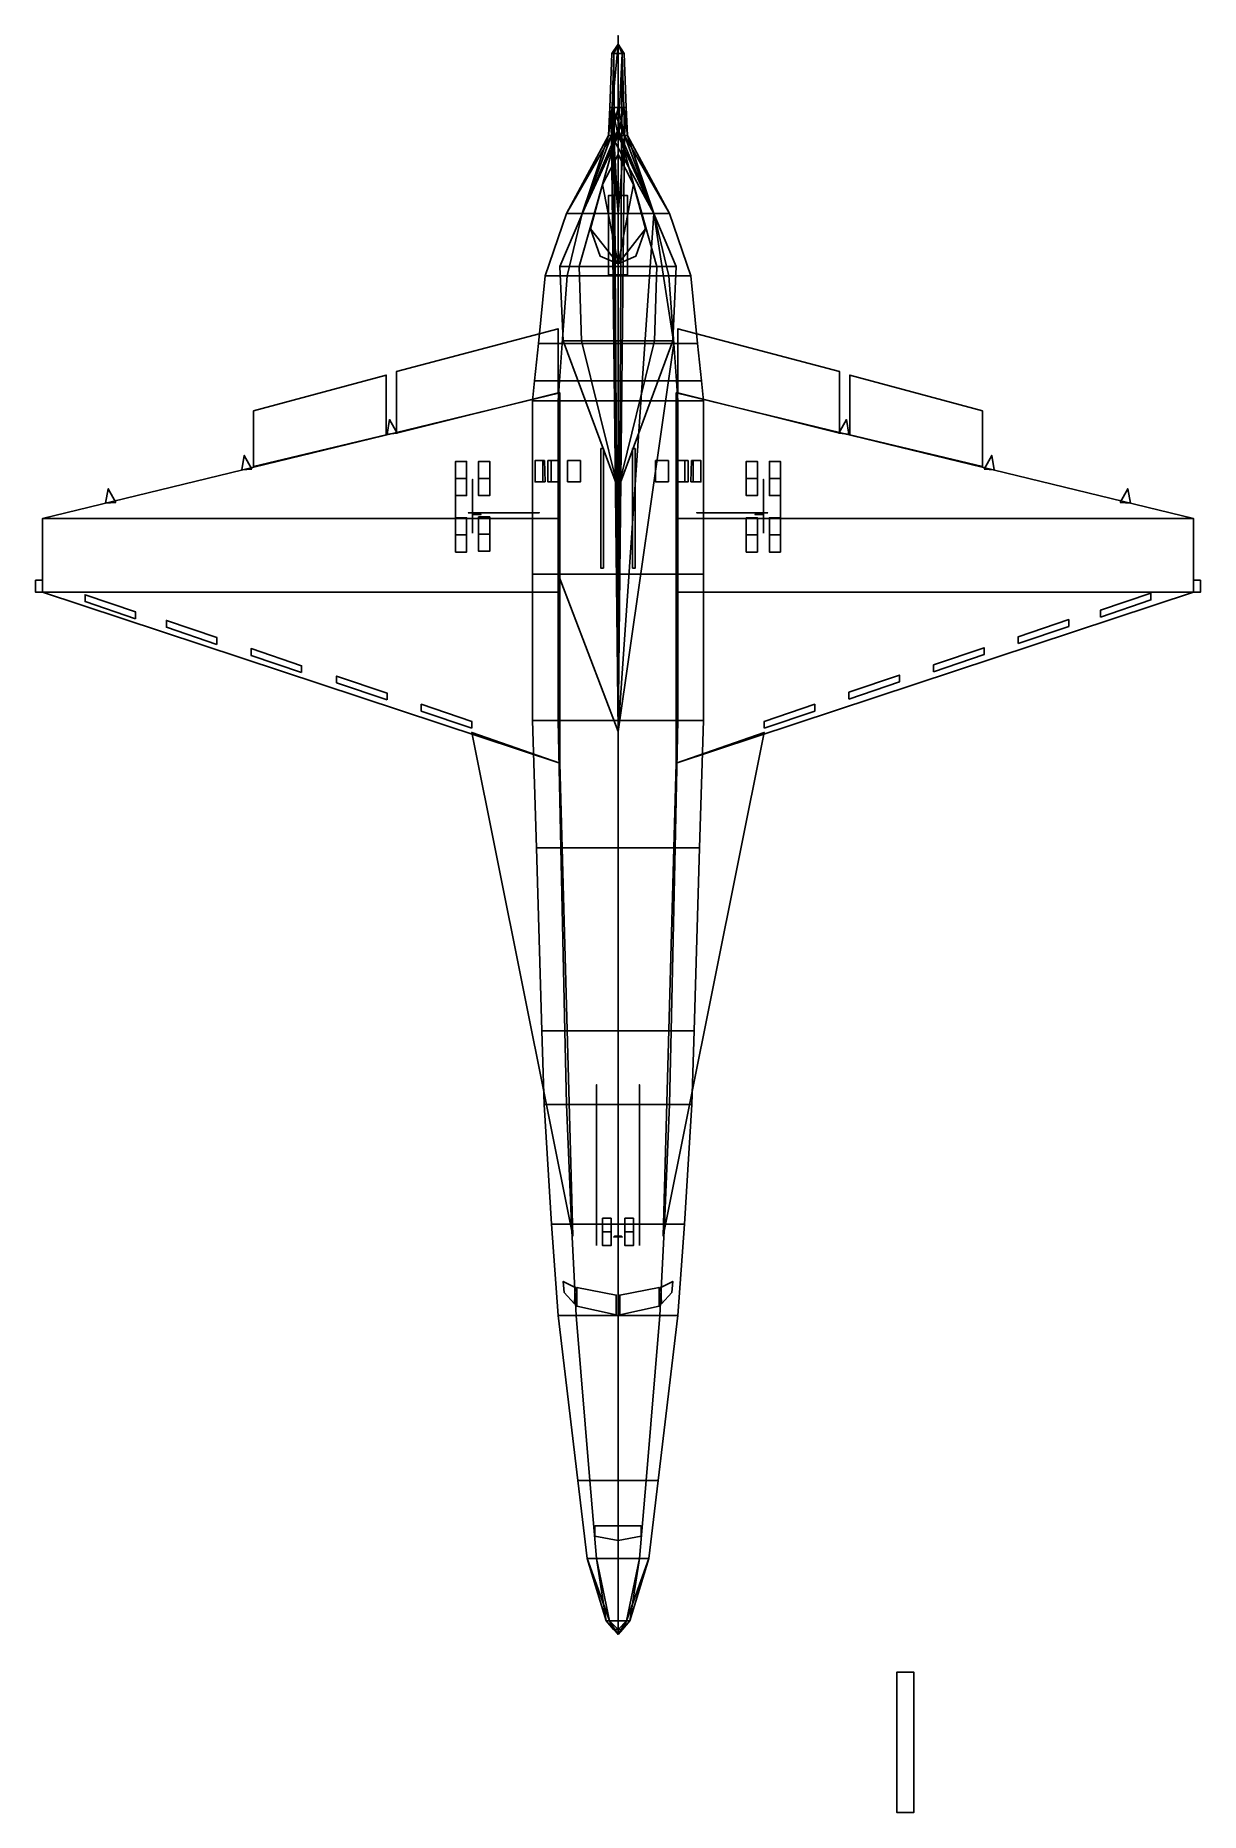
# Model space of a CAD drawing. Extents: x -10460 to 10460, y -19415 to 12503.
import ezdxf

# ---------------------------------------------------------------- set-up
doc = ezdxf.new("R2010")
doc.units = 0

msp = doc.modelspace()

# ---------------------------------------------------------------- linework, layer by layer
at = {"color": 1}
msp.add_3dface([(0, 0), (0, 0), (0, 0)], dxfattribs=at)
msp.add_3dface([(0, 0), (0, 0), (0, 0)], dxfattribs=at)
msp.add_3dface([(0, 0), (0, 0), (0, 0)], dxfattribs=at)
msp.add_3dface([(0, 0), (0, 0), (0, 0)], dxfattribs=at)
msp.add_3dface([(0, 0), (0, 0), (0, 0)], dxfattribs=at)
msp.add_3dface([(0, 0), (0, 0), (0, 0)], dxfattribs=at)
msp.add_3dface([(0, 0), (0, 0), (0, 0)], dxfattribs=at)
msp.add_3dface([(0, 0), (0, 0), (0, 0)], dxfattribs=at)
msp.add_3dface([(0, 0), (0, 0), (0, 0)], dxfattribs=at)
msp.add_3dface([(0, 0), (0, 0), (0, 0)], dxfattribs=at)
msp.add_3dface([(0, 0), (0, 0), (0, 0)], dxfattribs=at)
msp.add_3dface([(0, 0), (0, 0), (0, 0)], dxfattribs=at)
msp.add_3dface([(0, 0), (0, 0), (0, 0)], dxfattribs=at)
msp.add_3dface([(0, 0), (0, 0), (0, 0)], dxfattribs=at)
msp.add_3dface([(0, 0), (0, 0), (0, 0)], dxfattribs=at)
msp.add_3dface([(0, 0), (0, 0), (0, 0)], dxfattribs=at)
msp.add_3dface([(0, 0), (0, 0), (0, 0)], dxfattribs=at)
msp.add_3dface([(0, 0), (0, 0), (0, 0)], dxfattribs=at)
msp.add_3dface([(0, 0), (0, 0), (0, 0)], dxfattribs=at)
msp.add_3dface([(0, 0), (0, 0), (0, 0)], dxfattribs=at)
msp.add_3dface([(0, 0), (0, 0), (0, 0)], dxfattribs=at)
msp.add_3dface([(0, 0), (0, 0), (0, 0)], dxfattribs=at)
msp.add_3dface([(0, 0), (0, 0), (0, 0)], dxfattribs=at)
msp.add_3dface([(0, 0), (0, 0), (0, 0)], dxfattribs=at)
msp.add_3dface([(0, 0), (0, 0), (0, 0)], dxfattribs=at)
msp.add_3dface([(0, 0), (0, 0), (0, 0)], dxfattribs=at)
msp.add_3dface([(0, 0), (0, 0), (0, 0)], dxfattribs=at)
msp.add_3dface([(0, 0), (0, 0), (0, 0)], dxfattribs=at)
msp.add_3dface([(0, 0), (0, 0), (0, 0)], dxfattribs=at)
msp.add_3dface([(0, 0), (0, 0), (0, 0)], dxfattribs=at)
msp.add_3dface([(0, 0), (0, 0), (0, 0)], dxfattribs=at)
msp.add_3dface([(0, 0), (0, 0), (0, 0)], dxfattribs=at)
msp.add_3dface([(0, 0), (0, 0), (0, 0)], dxfattribs=at)
msp.add_3dface([(0, 0), (0, 0), (0, 0)], dxfattribs=at)
msp.add_3dface([(0, 0), (0, 0), (0, 0)], dxfattribs=at)
msp.add_3dface([(0, 0), (0, 0), (0, 0)], dxfattribs=at)
msp.add_3dface([(0, 0), (0, 0), (0, 0)], dxfattribs=at)
msp.add_3dface([(0, 0), (0, 0), (0, 0)], dxfattribs=at)
msp.add_3dface([(0, 0), (0, 0), (0, 0)], dxfattribs=at)
msp.add_3dface([(0, 0), (0, 0), (0, 0)], dxfattribs=at)
msp.add_3dface([(0, 0), (0, 0), (0, 0)], dxfattribs=at)
msp.add_3dface([(0, 0), (0, 0), (0, 0)], dxfattribs=at)
msp.add_3dface([(0, 0), (0, 0), (0, 0)], dxfattribs=at)
msp.add_3dface([(0, 0), (0, 0), (0, 0)], dxfattribs=at)
msp.add_3dface([(0, 0), (0, 0), (0, 0)], dxfattribs=at)
msp.add_3dface([(0, 0), (0, 0), (0, 0)], dxfattribs=at)
msp.add_3dface([(0, 0), (0, 0), (0, 0)], dxfattribs=at)
msp.add_3dface([(0, 0), (0, 0), (0, 0)], dxfattribs=at)
msp.add_3dface([(0, 0), (0, 0), (0, 0)], dxfattribs=at)
msp.add_3dface([(0, 0), (0, 0), (0, 0)], dxfattribs=at)
msp.add_3dface([(0, 0), (0, 0), (0, 0)], dxfattribs=at)
msp.add_3dface([(0, 0), (0, 0), (0, 0)], dxfattribs=at)
msp.add_3dface([(0, 0), (0, 0), (0, 0)], dxfattribs=at)
msp.add_3dface([(0, 0), (0, 0), (0, 0)], dxfattribs=at)
msp.add_3dface([(0, 0), (0, 0), (0, 0)], dxfattribs=at)
msp.add_3dface([(0, 0), (0, 0), (0, 0)], dxfattribs=at)
msp.add_3dface([(0, 0), (0, 0), (0, 0)], dxfattribs=at)
msp.add_3dface([(0, 0), (0, 0), (0, 0)], dxfattribs=at)
msp.add_3dface([(0, 0), (0, 0), (0, 0)], dxfattribs=at)
msp.add_3dface([(0, 0), (0, 0), (0, 0)], dxfattribs=at)
msp.add_3dface([(0, 0), (0, 0), (0, 0)], dxfattribs=at)
msp.add_3dface([(0, 0), (0, 0), (0, 0)], dxfattribs=at)
msp.add_3dface([(0, 0), (0, 0), (0, 0)], dxfattribs=at)
msp.add_3dface([(0, 0), (0, 0), (0, 0)], dxfattribs=at)
msp.add_3dface([(0, 0), (0, 0), (0, 0)], dxfattribs=at)
at = {"layer": '10037', "color": 1}
for points in [[(0, 8402, 2166), (276, 9830, 937), (0, 10368, 614), (0, 8402, 2166)], [(0, 8402, 2166), (492, 9032, 1505), (276, 9830, 937), (0, 8402, 2166)], [(0, 8402, 2166), (323, 8540, 1859), (492, 9032, 1505), (0, 8402, 2166)]]:
    msp.add_3dface(points, dxfattribs=at)
at = {"layer": '10115', "color": 1}
for points in [[(0, 8402, 2166), (-276, 9830, 937), (0, 10368, 614), (0, 8402, 2166)], [(0, 8402, 2166), (-492, 9032, 1505), (-276, 9830, 937), (0, 8402, 2166)], [(0, 8402, 2166), (-323, 8540, 1859), (-492, 9032, 1505), (0, 8402, 2166)]]:
    msp.add_3dface(points, dxfattribs=at)
at = {"layer": '10183', "color": 1}
msp.add_3dface([(0, -2550, 1935), (0, -2350, 2319), (0, -2227, 2319), (0, -2304, 1951)], dxfattribs=at)
msp.add_3dface([(0, -2550, 1935), (0, -2350, 2319), (0, -2227, 2319), (0, -2304, 1951)], dxfattribs=at)
at = {"layer": '10267', "color": 1}
msp.add_3dface([(0, -11658, -922), (0, -11535, -1121), (0, -11428, -1121), (0, -11489, -922)], dxfattribs=at)
msp.add_3dface([(0, -11658, -922), (0, -11535, -1121), (0, -11428, -1121), (0, -11489, -922)], dxfattribs=at)
at = {"layer": '10351', "color": 1}
msp.add_3dface([(0, -983, -1091), (0, -783, -1398), (0, -630, -1398), (0, -707, -1091)], dxfattribs=at)
msp.add_3dface([(0, -983, -1091), (0, -783, -1398), (0, -630, -1398), (0, -707, -1091)], dxfattribs=at)
at = {"layer": '10435', "color": 1}
msp.add_3dface([(0, 6989, -937), (0, 7219, -1106), (0, 7834, -1106), (0, 7926, -783)], dxfattribs=at)
msp.add_3dface([(0, 6989, -937), (0, 7219, -1106), (0, 7834, -1106), (0, 7926, -783)], dxfattribs=at)
at = {"layer": '10527', "color": 1}
msp.add_3dface([(10337, 2504, -845), (10460, 2504, -845), (10460, 2719, -845), (10337, 2719, -845)], dxfattribs=at)
msp.add_3dface([(10337, 2504, -845), (10460, 2504, -845), (10460, 2719, -845), (10337, 2719, -845)], dxfattribs=at)
at = {"layer": '10619', "color": 1}
msp.add_3dface([(-10337, 2504, -845), (-10460, 2504, -845), (-10460, 2719, -845), (-10337, 2719, -845)], dxfattribs=at)
msp.add_3dface([(-10337, 2504, -845), (-10460, 2504, -845), (-10460, 2719, -845), (-10337, 2719, -845)], dxfattribs=at)
at = {"layer": '10711', "color": 1}
msp.add_3dface([(0, 2104, 1966), (0, 2150, 2150), (0, 2289, 2150), (0, 2335, 1966)], dxfattribs=at)
msp.add_3dface([(0, 2104, 1966), (0, 2150, 2150), (0, 2289, 2150), (0, 2335, 1966)], dxfattribs=at)
at = {"layer": '10803', "color": 1}
msp.add_3dface([(0, -4777, -1091), (0, -4731, -1290), (0, -4593, -1290), (0, -4547, -1091)], dxfattribs=at)
msp.add_3dface([(0, -4777, -1091), (0, -4731, -1290), (0, -4593, -1290), (0, -4547, -1091)], dxfattribs=at)
at = {"layer": '10895', "color": 1}
msp.add_3dface([(0, 12349, -230), (0, 12365, -31), (0, 12503, -92), (0, 12503, -184)], dxfattribs=at)
msp.add_3dface([(0, 12349, -230), (0, 12365, -31), (0, 12503, -92), (0, 12503, -184)], dxfattribs=at)
at = {"layer": '10989', "color": 1}
msp.add_3dface([(0, -5468, 6728), (0, -5468, 1797), (0, -5576, 1797), (0, -5576, 6728)], dxfattribs=at)
msp.add_3dface([(0, -5468, 6728), (0, -5468, 1797), (0, -5576, 1797), (0, -5576, 6728)], dxfattribs=at)
at = {"layer": '11087', "color": 1}
msp.add_3dface([(6543, 4762, -845), (6543, 5760, -1567), (4163, 6405, -1567), (4163, 5330, -845)], dxfattribs=at)
msp.add_3dface([(6543, 4762, -845), (6543, 5760, -1567), (4163, 6405, -1567), (4163, 5330, -845)], dxfattribs=at)
at = {"layer": '11185', "color": 1}
msp.add_3dface([(-6543, 4762, -845), (-6543, 5760, -1567), (-4163, 6405, -1567), (-4163, 5330, -845)], dxfattribs=at)
msp.add_3dface([(-6543, 4762, -845), (-6543, 5760, -1567), (-4163, 6405, -1567), (-4163, 5330, -845)], dxfattribs=at)
at = {"layer": '11283', "color": 1}
msp.add_3dface([(1075, 6083, -845), (1075, 7235, -1567), (3978, 6467, -1567), (3978, 5361, -845)], dxfattribs=at)
msp.add_3dface([(1075, 6083, -845), (1075, 7235, -1567), (3978, 6467, -1567), (3978, 5361, -845)], dxfattribs=at)
at = {"layer": '11381', "color": 1}
msp.add_3dface([(-1075, 6083, -845), (-1075, 7235, -1567), (-3978, 6467, -1567), (-3978, 5361, -845)], dxfattribs=at)
msp.add_3dface([(-1075, 6083, -845), (-1075, 7235, -1567), (-3978, 6467, -1567), (-3978, 5361, -845)], dxfattribs=at)
at = {"layer": '11479', "color": 1}
msp.add_3dface([(384, -9231, -1029), (384, -9231, -1367), (384, -6344, -1367), (384, -6344, -1075)], dxfattribs=at)
msp.add_3dface([(384, -9231, -1029), (384, -9231, -1367), (384, -6344, -1367), (384, -6344, -1075)], dxfattribs=at)
at = {"layer": '11577', "color": 1}
msp.add_3dface([(-384, -9231, -1029), (-384, -9231, -1367), (-384, -6344, -1367), (-384, -6344, -1075)], dxfattribs=at)
msp.add_3dface([(-384, -9231, -1029), (-384, -9231, -1367), (-384, -6344, -1367), (-384, -6344, -1075)], dxfattribs=at)
at = {"layer": '11675', "color": 1}
msp.add_3dface([(2918, 3717, -799), (2918, 3717, -2273), (2918, 4332, -2273), (2918, 4332, -845)], dxfattribs=at)
msp.add_3dface([(2918, 3717, -799), (2918, 3717, -2273), (2918, 4332, -2273), (2918, 4332, -845)], dxfattribs=at)
at = {"layer": '11773', "color": 1}
msp.add_3dface([(-2918, 3717, -799), (-2918, 3717, -2273), (-2918, 4332, -2273), (-2918, 4332, -845)], dxfattribs=at)
msp.add_3dface([(-2918, 3717, -799), (-2918, 3717, -2273), (-2918, 4332, -2273), (-2918, 4332, -845)], dxfattribs=at)
at = {"layer": '11871', "color": 1}
msp.add_3dface([(261, 2934, -998), (307, 2934, -1874), (307, 5084, -1874), (261, 5084, -998)], dxfattribs=at)
msp.add_3dface([(261, 2934, -998), (307, 2934, -1874), (307, 5084, -1874), (261, 5084, -998)], dxfattribs=at)
at = {"layer": '11969', "color": 1}
msp.add_3dface([(-261, 2934, -998), (-307, 2934, -1874), (-307, 5084, -1874), (-261, 5084, -998)], dxfattribs=at)
msp.add_3dface([(-261, 2934, -998), (-307, 2934, -1874), (-307, 5084, -1874), (-261, 5084, -998)], dxfattribs=at)
at = {"layer": '12067', "color": 1}
for points in [[(-169, 8202, -799), (-169, 9631, -1874), (169, 9631, -1874), (169, 8202, -799)], [(-169, 8202, -799), (-169, 9631, -1874), (169, 9631, -1874), (169, 8202, -799)], [(0, 8909, -645), (0, 8909, -1321), (0, 8817, -1244), (0, 8817, -660)], [(0, 8909, -645), (0, 8909, -1321), (0, 8817, -1244), (0, 8817, -660)]]:
    msp.add_3dface(points, dxfattribs=at)
at = {"layer": '12241', "color": 1}
for points in [[(0, -8125, -1137), (0, -8924, -2043), (0, -8924, -2150), (0, -7972, -1106)], [(0, -8125, -1137), (0, -8924, -2043), (0, -8924, -2150), (0, -7972, -1106)], [(0, -9062, -1106), (0, -9062, -3256), (0, -8924, -3256), (0, -8924, -1106)], [(0, -9062, -1106), (0, -9062, -3256), (0, -8924, -3256), (0, -8924, -1106)], [(61, -9062, -1106), (61, -9062, -2949), (-61, -9062, -2949), (-61, -9062, -1106)], [(61, -9062, -1106), (61, -9062, -2949), (-61, -9062, -2949), (-61, -9062, -1106)]]:
    msp.add_3dface(points, dxfattribs=at)
at = {"layer": '12483', "color": 1}
for points in [[(5315, -16896, 2196), (5315, -16896, -3594), (5007, -16896, -3594), (5007, -16896, 2196)], [(5315, -19415, 2196), (5315, -16896, 2196), (5007, -16896, 2196), (5007, -19415, 2196)], [(5007, -19415, 2196), (5007, -16896, 2196), (5007, -16896, -3594), (5007, -19415, -3594)], [(5007, -19415, -3594), (5007, -16896, -3594), (5315, -16896, -3594), (5315, -19415, -3594)], [(5315, -19415, -3594), (5315, -16896, -3594), (5315, -16896, 2196), (5315, -19415, 2196)], [(5007, -19415, 2196), (5007, -19415, -3594), (5315, -19415, -3594), (5315, -19415, 2196)]]:
    msp.add_3dface(points, dxfattribs=at)
at = {"layer": '12733', "color": 1}
msp.add_3dface([(0, -5468, 6574), (0, -5468, 3502), (0, 676, 3502), (0, 676, 6574)], dxfattribs=at)
msp.add_3dface([(0, -5468, 6574), (0, -5468, 3502), (0, 676, 3502), (0, 676, 6574)], dxfattribs=at)
msp.add_3dface([(0, -5468, 6574), (0, -5468, 3502), (0, 676, 3502), (0, 676, 6574)], dxfattribs=at)
msp.add_3dface([(0, -5468, 6574), (0, -5468, 3502), (0, 676, 3502), (0, 676, 6574)], dxfattribs=at)
at = {"layer": '13013', "color": 1}
for points in [[(2611, 3564, -3180), (2611, 3564, -3302), (2611, 4531, -3302), (2611, 4531, -3180)], [(2611, 3564, -3180), (2611, 3564, -3302), (2611, 4531, -3302), (2611, 4531, -3180)], [(1567, 3932, -829), (2534, 3932, -1812), (2534, 3932, -1951), (1413, 3932, -829)], [(1567, 3932, -829), (2534, 3932, -1812), (2534, 3932, -1951), (1413, 3932, -829)], [(2688, 3932, -829), (2688, 3932, -3256), (2534, 3932, -3256), (2534, 3932, -829)], [(2688, 3932, -829), (2688, 3932, -3256), (2534, 3932, -3256), (2534, 3932, -829)], [(2611, 3932, -829), (2611, 3932, -3256), (2611, 4070, -3256), (2611, 4070, -829)], [(2611, 3932, -829), (2611, 3932, -3256), (2611, 4070, -3256), (2611, 4070, -829)]]:
    msp.add_3dface(points, dxfattribs=at)
at = {"layer": '13331', "color": 1}
for points in [[(-2611, 3564, -3180), (-2611, 3564, -3302), (-2611, 4531, -3302), (-2611, 4531, -3180)], [(-2611, 3564, -3180), (-2611, 3564, -3302), (-2611, 4531, -3302), (-2611, 4531, -3180)], [(-2688, 3932, -829), (-2688, 3932, -3256), (-2534, 3932, -3256), (-2534, 3932, -829)], [(-2688, 3932, -829), (-2688, 3932, -3256), (-2534, 3932, -3256), (-2534, 3932, -829)], [(-2611, 3932, -829), (-2611, 3932, -3256), (-2611, 4070, -3256), (-2611, 4070, -829)], [(-2611, 3932, -829), (-2611, 3932, -3256), (-2611, 4070, -3256), (-2611, 4070, -829)], [(-1567, 3932, -829), (-2534, 3932, -1812), (-2534, 3932, -1951), (-1413, 3932, -829)], [(-1567, 3932, -829), (-2534, 3932, -1812), (-2534, 3932, -1951), (-1413, 3932, -829)]]:
    msp.add_3dface(points, dxfattribs=at)
at = {"layer": '13635', "color": 1}
for points in [[(1044, -568, -845), (10337, 2504, -845), (10337, 3825, -845), (1044, 6083, -845)], [(1044, 3825, -415), (10337, 3825, -845), (1044, 6083, -845), (1044, 3825, -415)], [(1044, -568, -845), (10337, 2504, -845), (10337, 3825, -845), (1044, 6083, -845)], [(1044, 3825, -415), (10337, 3825, -845), (1044, 6083, -845), (1044, 3825, -415)], [(1044, 2504, -415), (10337, 2504, -845), (10337, 3825, -845), (1044, 3825, -415)], [(1044, 2504, -415), (10337, 2504, -845), (10337, 3825, -845), (1044, 3825, -415)], [(1044, -568, -845), (10337, 2504, -845), (1044, 2504, -415), (1044, -568, -845)], [(1044, -568, -845), (10337, 2504, -845), (1044, 2504, -415), (1044, -568, -845)]]:
    msp.add_3dface(points, dxfattribs=at)
at = {"layer": '13977', "color": 1}
for points in [[(-1044, -568, -845), (-10337, 2504, -845), (-10337, 3825, -845), (-1044, 6083, -845)], [(-1044, 3825, -415), (-10337, 3825, -845), (-1044, 6083, -845), (-1044, 3825, -415)], [(-1044, -568, -845), (-10337, 2504, -845), (-10337, 3825, -845), (-1044, 6083, -845)], [(-1044, 3825, -415), (-10337, 3825, -845), (-1044, 6083, -845), (-1044, 3825, -415)], [(-1044, 2504, -415), (-10337, 2504, -845), (-10337, 3825, -845), (-1044, 3825, -415)], [(-1044, 2504, -415), (-10337, 2504, -845), (-10337, 3825, -845), (-1044, 3825, -415)], [(-1044, -568, -845), (-10337, 2504, -845), (-1044, 2504, -415), (-1044, -568, -845)], [(-1044, -568, -845), (-10337, 2504, -845), (-1044, 2504, -415), (-1044, -568, -845)]]:
    msp.add_3dface(points, dxfattribs=at)
at = {"layer": '14333', "color": 1}
for points in [[(123, -8986, -2964), (123, -8986, -3517), (123, -8740, -3379), (123, -8986, -2964)], [(123, -8986, -2964), (123, -8740, -3379), (123, -8740, -3103), (123, -8986, -2964)], [(123, -8986, -2964), (276, -8986, -2964), (276, -8740, -3103), (123, -8740, -3103)], [(123, -8740, -3379), (276, -8740, -3379), (276, -8740, -3103), (123, -8740, -3103)], [(123, -8740, -3379), (276, -8740, -3379), (276, -8986, -3517), (123, -8986, -3517)], [(123, -8986, -2964), (123, -8986, -3517), (123, -8740, -3379), (123, -8986, -2964)], [(123, -8986, -2964), (123, -8740, -3379), (123, -8740, -3103), (123, -8986, -2964)], [(123, -8986, -2964), (276, -8986, -2964), (276, -8740, -3103), (123, -8740, -3103)], [(123, -8740, -3379), (276, -8740, -3379), (276, -8740, -3103), (123, -8740, -3103)], [(123, -8740, -3379), (276, -8740, -3379), (276, -8986, -3517), (123, -8986, -3517)], [(276, -8986, -2964), (276, -8986, -3517), (276, -8740, -3379), (276, -8986, -2964)], [(276, -8986, -2964), (276, -8740, -3379), (276, -8740, -3103), (276, -8986, -2964)], [(276, -8986, -2964), (276, -8986, -3517), (276, -8740, -3379), (276, -8986, -2964)], [(276, -8986, -2964), (276, -8740, -3379), (276, -8740, -3103), (276, -8986, -2964)], [(123, -8986, -2964), (123, -9231, -3103), (123, -9231, -3379), (123, -8986, -2964)], [(123, -8986, -2964), (123, -9231, -3379), (123, -8986, -3517), (123, -8986, -2964)], [(123, -8986, -2964), (276, -8986, -2964), (276, -9231, -3103), (123, -9231, -3103)], [(123, -9231, -3379), (276, -9231, -3379), (276, -8986, -3517), (123, -8986, -3517)], [(123, -8986, -2964), (123, -9231, -3103), (123, -9231, -3379), (123, -8986, -2964)], [(123, -8986, -2964), (123, -9231, -3379), (123, -8986, -3517), (123, -8986, -2964)], [(123, -8986, -2964), (276, -8986, -2964), (276, -9231, -3103), (123, -9231, -3103)], [(123, -9231, -3379), (276, -9231, -3379), (276, -8986, -3517), (123, -8986, -3517)], [(123, -9231, -3379), (276, -9231, -3379), (276, -9231, -3103), (123, -9231, -3103)], [(123, -9231, -3379), (276, -9231, -3379), (276, -9231, -3103), (123, -9231, -3103)], [(276, -8986, -2964), (276, -9231, -3103), (276, -9231, -3379), (276, -8986, -2964)], [(276, -8986, -2964), (276, -9231, -3379), (276, -8986, -3517), (276, -8986, -2964)], [(276, -8986, -2964), (276, -9231, -3103), (276, -9231, -3379), (276, -8986, -2964)], [(276, -8986, -2964), (276, -9231, -3379), (276, -8986, -3517), (276, -8986, -2964)]]:
    msp.add_3dface(points, dxfattribs=at)
at = {"layer": '15049', "color": 1}
for points in [[(-276, -8986, -2964), (-276, -8986, -3517), (-276, -8740, -3379), (-276, -8986, -2964)], [(-276, -8986, -2964), (-276, -8740, -3379), (-276, -8740, -3103), (-276, -8986, -2964)], [(-276, -8986, -2964), (-123, -8986, -2964), (-123, -8740, -3103), (-276, -8740, -3103)], [(-276, -8740, -3379), (-123, -8740, -3379), (-123, -8740, -3103), (-276, -8740, -3103)], [(-276, -8740, -3379), (-123, -8740, -3379), (-123, -8986, -3517), (-276, -8986, -3517)], [(-276, -8986, -2964), (-276, -8986, -3517), (-276, -8740, -3379), (-276, -8986, -2964)], [(-276, -8986, -2964), (-276, -8740, -3379), (-276, -8740, -3103), (-276, -8986, -2964)], [(-276, -8986, -2964), (-123, -8986, -2964), (-123, -8740, -3103), (-276, -8740, -3103)], [(-276, -8740, -3379), (-123, -8740, -3379), (-123, -8740, -3103), (-276, -8740, -3103)], [(-276, -8740, -3379), (-123, -8740, -3379), (-123, -8986, -3517), (-276, -8986, -3517)], [(-123, -8986, -2964), (-123, -8986, -3517), (-123, -8740, -3379), (-123, -8986, -2964)], [(-123, -8986, -2964), (-123, -8740, -3379), (-123, -8740, -3103), (-123, -8986, -2964)], [(-123, -8986, -2964), (-123, -8986, -3517), (-123, -8740, -3379), (-123, -8986, -2964)], [(-123, -8986, -2964), (-123, -8740, -3379), (-123, -8740, -3103), (-123, -8986, -2964)], [(-276, -8986, -2964), (-276, -9231, -3103), (-276, -9231, -3379), (-276, -8986, -2964)], [(-276, -8986, -2964), (-276, -9231, -3379), (-276, -8986, -3517), (-276, -8986, -2964)], [(-276, -8986, -2964), (-123, -8986, -2964), (-123, -9231, -3103), (-276, -9231, -3103)], [(-276, -9231, -3379), (-123, -9231, -3379), (-123, -8986, -3517), (-276, -8986, -3517)], [(-276, -8986, -2964), (-276, -9231, -3103), (-276, -9231, -3379), (-276, -8986, -2964)], [(-276, -8986, -2964), (-276, -9231, -3379), (-276, -8986, -3517), (-276, -8986, -2964)], [(-276, -8986, -2964), (-123, -8986, -2964), (-123, -9231, -3103), (-276, -9231, -3103)], [(-276, -9231, -3379), (-123, -9231, -3379), (-123, -8986, -3517), (-276, -8986, -3517)], [(-276, -9231, -3379), (-123, -9231, -3379), (-123, -9231, -3103), (-276, -9231, -3103)], [(-276, -9231, -3379), (-123, -9231, -3379), (-123, -9231, -3103), (-276, -9231, -3103)], [(-123, -8986, -2964), (-123, -9231, -3103), (-123, -9231, -3379), (-123, -8986, -2964)], [(-123, -8986, -2964), (-123, -9231, -3379), (-123, -8986, -3517), (-123, -8986, -2964)], [(-123, -8986, -2964), (-123, -9231, -3103), (-123, -9231, -3379), (-123, -8986, -2964)], [(-123, -8986, -2964), (-123, -9231, -3379), (-123, -8986, -3517), (-123, -8986, -2964)]]:
    msp.add_3dface(points, dxfattribs=at)
at = {"layer": '15765', "color": 1}
for points in [[(2719, 3533, -2857), (2719, 3533, -3533), (2719, 3840, -3364), (2719, 3533, -2857)], [(2719, 3533, -2857), (2719, 3840, -3364), (2719, 3840, -3026), (2719, 3533, -2857)], [(2719, 3533, -2857), (2918, 3533, -2857), (2918, 3840, -3026), (2719, 3840, -3026)], [(2719, 3840, -3364), (2918, 3840, -3364), (2918, 3840, -3026), (2719, 3840, -3026)], [(2719, 3840, -3364), (2918, 3840, -3364), (2918, 3533, -3533), (2719, 3533, -3533)], [(2719, 3533, -2857), (2719, 3533, -3533), (2719, 3840, -3364), (2719, 3533, -2857)], [(2719, 3533, -2857), (2719, 3840, -3364), (2719, 3840, -3026), (2719, 3533, -2857)], [(2719, 3533, -2857), (2918, 3533, -2857), (2918, 3840, -3026), (2719, 3840, -3026)], [(2719, 3840, -3364), (2918, 3840, -3364), (2918, 3840, -3026), (2719, 3840, -3026)], [(2719, 3840, -3364), (2918, 3840, -3364), (2918, 3533, -3533), (2719, 3533, -3533)], [(2918, 3533, -2857), (2918, 3533, -3533), (2918, 3840, -3364), (2918, 3533, -2857)], [(2918, 3533, -2857), (2918, 3840, -3364), (2918, 3840, -3026), (2918, 3533, -2857)], [(2918, 3533, -2857), (2918, 3533, -3533), (2918, 3840, -3364), (2918, 3533, -2857)], [(2918, 3533, -2857), (2918, 3840, -3364), (2918, 3840, -3026), (2918, 3533, -2857)], [(2719, 3533, -2857), (2719, 3226, -3026), (2719, 3226, -3364), (2719, 3533, -2857)], [(2719, 3533, -2857), (2719, 3226, -3364), (2719, 3533, -3533), (2719, 3533, -2857)], [(2719, 3533, -2857), (2918, 3533, -2857), (2918, 3226, -3026), (2719, 3226, -3026)], [(2719, 3226, -3364), (2918, 3226, -3364), (2918, 3533, -3533), (2719, 3533, -3533)], [(2719, 3533, -2857), (2719, 3226, -3026), (2719, 3226, -3364), (2719, 3533, -2857)], [(2719, 3533, -2857), (2719, 3226, -3364), (2719, 3533, -3533), (2719, 3533, -2857)], [(2719, 3533, -2857), (2918, 3533, -2857), (2918, 3226, -3026), (2719, 3226, -3026)], [(2719, 3226, -3364), (2918, 3226, -3364), (2918, 3533, -3533), (2719, 3533, -3533)], [(2918, 3533, -2857), (2918, 3226, -3026), (2918, 3226, -3364), (2918, 3533, -2857)], [(2918, 3533, -2857), (2918, 3226, -3364), (2918, 3533, -3533), (2918, 3533, -2857)], [(2918, 3533, -2857), (2918, 3226, -3026), (2918, 3226, -3364), (2918, 3533, -2857)], [(2918, 3533, -2857), (2918, 3226, -3364), (2918, 3533, -3533), (2918, 3533, -2857)], [(2719, 3226, -3364), (2918, 3226, -3364), (2918, 3226, -3026), (2719, 3226, -3026)], [(2719, 3226, -3364), (2918, 3226, -3364), (2918, 3226, -3026), (2719, 3226, -3026)]]:
    msp.add_3dface(points, dxfattribs=at)
at = {"layer": '16481', "color": 1}
for points in [[(-2918, 3533, -2857), (-2918, 3533, -3533), (-2918, 3840, -3364), (-2918, 3533, -2857)], [(-2918, 3533, -2857), (-2918, 3840, -3364), (-2918, 3840, -3026), (-2918, 3533, -2857)], [(-2719, 3533, -2857), (-2918, 3533, -2857), (-2918, 3840, -3026), (-2719, 3840, -3026)], [(-2719, 3840, -3364), (-2918, 3840, -3364), (-2918, 3840, -3026), (-2719, 3840, -3026)], [(-2719, 3840, -3364), (-2918, 3840, -3364), (-2918, 3533, -3533), (-2719, 3533, -3533)], [(-2918, 3533, -2857), (-2918, 3533, -3533), (-2918, 3840, -3364), (-2918, 3533, -2857)], [(-2918, 3533, -2857), (-2918, 3840, -3364), (-2918, 3840, -3026), (-2918, 3533, -2857)], [(-2719, 3533, -2857), (-2918, 3533, -2857), (-2918, 3840, -3026), (-2719, 3840, -3026)], [(-2719, 3840, -3364), (-2918, 3840, -3364), (-2918, 3840, -3026), (-2719, 3840, -3026)], [(-2719, 3840, -3364), (-2918, 3840, -3364), (-2918, 3533, -3533), (-2719, 3533, -3533)], [(-2719, 3533, -2857), (-2719, 3533, -3533), (-2719, 3840, -3364), (-2719, 3533, -2857)], [(-2719, 3533, -2857), (-2719, 3840, -3364), (-2719, 3840, -3026), (-2719, 3533, -2857)], [(-2719, 3533, -2857), (-2719, 3533, -3533), (-2719, 3840, -3364), (-2719, 3533, -2857)], [(-2719, 3533, -2857), (-2719, 3840, -3364), (-2719, 3840, -3026), (-2719, 3533, -2857)], [(-2918, 3533, -2857), (-2918, 3226, -3026), (-2918, 3226, -3364), (-2918, 3533, -2857)], [(-2918, 3533, -2857), (-2918, 3226, -3364), (-2918, 3533, -3533), (-2918, 3533, -2857)], [(-2719, 3533, -2857), (-2918, 3533, -2857), (-2918, 3226, -3026), (-2719, 3226, -3026)], [(-2719, 3226, -3364), (-2918, 3226, -3364), (-2918, 3533, -3533), (-2719, 3533, -3533)], [(-2918, 3533, -2857), (-2918, 3226, -3026), (-2918, 3226, -3364), (-2918, 3533, -2857)], [(-2918, 3533, -2857), (-2918, 3226, -3364), (-2918, 3533, -3533), (-2918, 3533, -2857)], [(-2719, 3533, -2857), (-2918, 3533, -2857), (-2918, 3226, -3026), (-2719, 3226, -3026)], [(-2719, 3226, -3364), (-2918, 3226, -3364), (-2918, 3533, -3533), (-2719, 3533, -3533)], [(-2719, 3533, -2857), (-2719, 3226, -3026), (-2719, 3226, -3364), (-2719, 3533, -2857)], [(-2719, 3533, -2857), (-2719, 3226, -3364), (-2719, 3533, -3533), (-2719, 3533, -2857)], [(-2719, 3533, -2857), (-2719, 3226, -3026), (-2719, 3226, -3364), (-2719, 3533, -2857)], [(-2719, 3533, -2857), (-2719, 3226, -3364), (-2719, 3533, -3533), (-2719, 3533, -2857)], [(-2719, 3226, -3364), (-2918, 3226, -3364), (-2918, 3226, -3026), (-2719, 3226, -3026)], [(-2719, 3226, -3364), (-2918, 3226, -3364), (-2918, 3226, -3026), (-2719, 3226, -3026)]]:
    msp.add_3dface(points, dxfattribs=at)
at = {"layer": '17197', "color": 1}
for points in [[(2719, 4547, -2842), (2719, 4547, -3517), (2719, 4854, -3348), (2719, 4547, -2842)], [(2719, 4547, -2842), (2719, 4854, -3348), (2719, 4854, -3011), (2719, 4547, -2842)], [(2719, 4547, -2842), (2918, 4547, -2842), (2918, 4854, -3011), (2719, 4854, -3011)], [(2719, 4854, -3348), (2918, 4854, -3348), (2918, 4854, -3011), (2719, 4854, -3011)], [(2719, 4854, -3348), (2918, 4854, -3348), (2918, 4547, -3517), (2719, 4547, -3517)], [(2719, 4547, -2842), (2719, 4547, -3517), (2719, 4854, -3348), (2719, 4547, -2842)], [(2719, 4547, -2842), (2719, 4854, -3348), (2719, 4854, -3011), (2719, 4547, -2842)], [(2719, 4547, -2842), (2918, 4547, -2842), (2918, 4854, -3011), (2719, 4854, -3011)], [(2719, 4854, -3348), (2918, 4854, -3348), (2918, 4854, -3011), (2719, 4854, -3011)], [(2719, 4854, -3348), (2918, 4854, -3348), (2918, 4547, -3517), (2719, 4547, -3517)], [(2918, 4547, -2842), (2918, 4547, -3517), (2918, 4854, -3348), (2918, 4547, -2842)], [(2918, 4547, -2842), (2918, 4854, -3348), (2918, 4854, -3011), (2918, 4547, -2842)], [(2918, 4547, -2842), (2918, 4547, -3517), (2918, 4854, -3348), (2918, 4547, -2842)], [(2918, 4547, -2842), (2918, 4854, -3348), (2918, 4854, -3011), (2918, 4547, -2842)], [(2719, 4547, -2842), (2719, 4239, -3011), (2719, 4239, -3348), (2719, 4547, -2842)], [(2719, 4547, -2842), (2719, 4239, -3348), (2719, 4547, -3517), (2719, 4547, -2842)], [(2719, 4547, -2842), (2918, 4547, -2842), (2918, 4239, -3011), (2719, 4239, -3011)], [(2719, 4239, -3348), (2918, 4239, -3348), (2918, 4547, -3517), (2719, 4547, -3517)], [(2719, 4547, -2842), (2719, 4239, -3011), (2719, 4239, -3348), (2719, 4547, -2842)], [(2719, 4547, -2842), (2719, 4239, -3348), (2719, 4547, -3517), (2719, 4547, -2842)], [(2719, 4547, -2842), (2918, 4547, -2842), (2918, 4239, -3011), (2719, 4239, -3011)], [(2719, 4239, -3348), (2918, 4239, -3348), (2918, 4547, -3517), (2719, 4547, -3517)], [(2918, 4547, -2842), (2918, 4239, -3011), (2918, 4239, -3348), (2918, 4547, -2842)], [(2918, 4547, -2842), (2918, 4239, -3348), (2918, 4547, -3517), (2918, 4547, -2842)], [(2918, 4547, -2842), (2918, 4239, -3011), (2918, 4239, -3348), (2918, 4547, -2842)], [(2918, 4547, -2842), (2918, 4239, -3348), (2918, 4547, -3517), (2918, 4547, -2842)], [(2719, 4239, -3348), (2918, 4239, -3348), (2918, 4239, -3011), (2719, 4239, -3011)], [(2719, 4239, -3348), (2918, 4239, -3348), (2918, 4239, -3011), (2719, 4239, -3011)]]:
    msp.add_3dface(points, dxfattribs=at)
at = {"layer": '17913', "color": 1}
for points in [[(-2918, 4547, -2857), (-2918, 4547, -3533), (-2918, 4854, -3364), (-2918, 4547, -2857)], [(-2918, 4547, -2857), (-2918, 4854, -3364), (-2918, 4854, -3026), (-2918, 4547, -2857)], [(-2719, 4547, -2857), (-2918, 4547, -2857), (-2918, 4854, -3026), (-2719, 4854, -3026)], [(-2719, 4854, -3364), (-2918, 4854, -3364), (-2918, 4854, -3026), (-2719, 4854, -3026)], [(-2719, 4854, -3364), (-2918, 4854, -3364), (-2918, 4547, -3533), (-2719, 4547, -3533)], [(-2918, 4547, -2857), (-2918, 4547, -3533), (-2918, 4854, -3364), (-2918, 4547, -2857)], [(-2918, 4547, -2857), (-2918, 4854, -3364), (-2918, 4854, -3026), (-2918, 4547, -2857)], [(-2719, 4547, -2857), (-2918, 4547, -2857), (-2918, 4854, -3026), (-2719, 4854, -3026)], [(-2719, 4854, -3364), (-2918, 4854, -3364), (-2918, 4854, -3026), (-2719, 4854, -3026)], [(-2719, 4854, -3364), (-2918, 4854, -3364), (-2918, 4547, -3533), (-2719, 4547, -3533)], [(-2719, 4547, -2857), (-2719, 4547, -3533), (-2719, 4854, -3364), (-2719, 4547, -2857)], [(-2719, 4547, -2857), (-2719, 4854, -3364), (-2719, 4854, -3026), (-2719, 4547, -2857)], [(-2719, 4547, -2857), (-2719, 4547, -3533), (-2719, 4854, -3364), (-2719, 4547, -2857)], [(-2719, 4547, -2857), (-2719, 4854, -3364), (-2719, 4854, -3026), (-2719, 4547, -2857)], [(-2918, 4547, -2857), (-2918, 4239, -3026), (-2918, 4239, -3364), (-2918, 4547, -2857)], [(-2918, 4547, -2857), (-2918, 4239, -3364), (-2918, 4547, -3533), (-2918, 4547, -2857)], [(-2719, 4547, -2857), (-2918, 4547, -2857), (-2918, 4239, -3026), (-2719, 4239, -3026)], [(-2719, 4239, -3364), (-2918, 4239, -3364), (-2918, 4547, -3533), (-2719, 4547, -3533)], [(-2918, 4547, -2857), (-2918, 4239, -3026), (-2918, 4239, -3364), (-2918, 4547, -2857)], [(-2918, 4547, -2857), (-2918, 4239, -3364), (-2918, 4547, -3533), (-2918, 4547, -2857)], [(-2719, 4547, -2857), (-2918, 4547, -2857), (-2918, 4239, -3026), (-2719, 4239, -3026)], [(-2719, 4239, -3364), (-2918, 4239, -3364), (-2918, 4547, -3533), (-2719, 4547, -3533)], [(-2719, 4547, -2857), (-2719, 4239, -3026), (-2719, 4239, -3364), (-2719, 4547, -2857)], [(-2719, 4547, -2857), (-2719, 4239, -3364), (-2719, 4547, -3533), (-2719, 4547, -2857)], [(-2719, 4547, -2857), (-2719, 4239, -3026), (-2719, 4239, -3364), (-2719, 4547, -2857)], [(-2719, 4547, -2857), (-2719, 4239, -3364), (-2719, 4547, -3533), (-2719, 4547, -2857)], [(-2719, 4239, -3364), (-2918, 4239, -3364), (-2918, 4239, -3026), (-2719, 4239, -3026)], [(-2719, 4239, -3364), (-2918, 4239, -3364), (-2918, 4239, -3026), (-2719, 4239, -3026)]]:
    msp.add_3dface(points, dxfattribs=at)
at = {"layer": '18629', "color": 1}
for points in [[(2304, 3533, -2857), (2304, 3533, -3533), (2304, 3840, -3364), (2304, 3533, -2857)], [(2304, 3533, -2857), (2304, 3840, -3364), (2304, 3840, -3026), (2304, 3533, -2857)], [(2304, 3533, -2857), (2504, 3533, -2857), (2504, 3840, -3026), (2304, 3840, -3026)], [(2304, 3840, -3364), (2504, 3840, -3364), (2504, 3840, -3026), (2304, 3840, -3026)], [(2304, 3840, -3364), (2504, 3840, -3364), (2504, 3533, -3533), (2304, 3533, -3533)], [(2304, 3533, -2857), (2304, 3533, -3533), (2304, 3840, -3364), (2304, 3533, -2857)], [(2304, 3533, -2857), (2304, 3840, -3364), (2304, 3840, -3026), (2304, 3533, -2857)], [(2304, 3533, -2857), (2504, 3533, -2857), (2504, 3840, -3026), (2304, 3840, -3026)], [(2304, 3840, -3364), (2504, 3840, -3364), (2504, 3840, -3026), (2304, 3840, -3026)], [(2304, 3840, -3364), (2504, 3840, -3364), (2504, 3533, -3533), (2304, 3533, -3533)], [(2504, 3533, -2857), (2504, 3533, -3533), (2504, 3840, -3364), (2504, 3533, -2857)], [(2504, 3533, -2857), (2504, 3840, -3364), (2504, 3840, -3026), (2504, 3533, -2857)], [(2504, 3533, -2857), (2504, 3533, -3533), (2504, 3840, -3364), (2504, 3533, -2857)], [(2504, 3533, -2857), (2504, 3840, -3364), (2504, 3840, -3026), (2504, 3533, -2857)], [(2304, 3533, -2857), (2304, 3226, -3026), (2304, 3226, -3364), (2304, 3533, -2857)], [(2304, 3533, -2857), (2304, 3226, -3364), (2304, 3533, -3533), (2304, 3533, -2857)], [(2304, 3533, -2857), (2504, 3533, -2857), (2504, 3226, -3026), (2304, 3226, -3026)], [(2304, 3226, -3364), (2504, 3226, -3364), (2504, 3533, -3533), (2304, 3533, -3533)], [(2304, 3533, -2857), (2304, 3226, -3026), (2304, 3226, -3364), (2304, 3533, -2857)], [(2304, 3533, -2857), (2304, 3226, -3364), (2304, 3533, -3533), (2304, 3533, -2857)], [(2304, 3533, -2857), (2504, 3533, -2857), (2504, 3226, -3026), (2304, 3226, -3026)], [(2304, 3226, -3364), (2504, 3226, -3364), (2504, 3533, -3533), (2304, 3533, -3533)], [(2504, 3533, -2857), (2504, 3226, -3026), (2504, 3226, -3364), (2504, 3533, -2857)], [(2504, 3533, -2857), (2504, 3226, -3364), (2504, 3533, -3533), (2504, 3533, -2857)], [(2504, 3533, -2857), (2504, 3226, -3026), (2504, 3226, -3364), (2504, 3533, -2857)], [(2504, 3533, -2857), (2504, 3226, -3364), (2504, 3533, -3533), (2504, 3533, -2857)], [(2304, 3226, -3364), (2504, 3226, -3364), (2504, 3226, -3026), (2304, 3226, -3026)], [(2304, 3226, -3364), (2504, 3226, -3364), (2504, 3226, -3026), (2304, 3226, -3026)]]:
    msp.add_3dface(points, dxfattribs=at)
at = {"layer": '19345', "color": 1}
for points in [[(-2504, 3548, -2857), (-2504, 3548, -3533), (-2504, 3855, -3364), (-2504, 3548, -2857)], [(-2504, 3548, -2857), (-2504, 3855, -3364), (-2504, 3855, -3026), (-2504, 3548, -2857)], [(-2304, 3548, -2857), (-2504, 3548, -2857), (-2504, 3855, -3026), (-2304, 3855, -3026)], [(-2304, 3855, -3364), (-2504, 3855, -3364), (-2504, 3855, -3026), (-2304, 3855, -3026)], [(-2304, 3855, -3364), (-2504, 3855, -3364), (-2504, 3548, -3533), (-2304, 3548, -3533)], [(-2504, 3548, -2857), (-2504, 3548, -3533), (-2504, 3855, -3364), (-2504, 3548, -2857)], [(-2504, 3548, -2857), (-2504, 3855, -3364), (-2504, 3855, -3026), (-2504, 3548, -2857)], [(-2304, 3548, -2857), (-2504, 3548, -2857), (-2504, 3855, -3026), (-2304, 3855, -3026)], [(-2304, 3855, -3364), (-2504, 3855, -3364), (-2504, 3855, -3026), (-2304, 3855, -3026)], [(-2304, 3855, -3364), (-2504, 3855, -3364), (-2504, 3548, -3533), (-2304, 3548, -3533)], [(-2304, 3548, -2857), (-2304, 3548, -3533), (-2304, 3855, -3364), (-2304, 3548, -2857)], [(-2304, 3548, -2857), (-2304, 3855, -3364), (-2304, 3855, -3026), (-2304, 3548, -2857)], [(-2304, 3548, -2857), (-2304, 3548, -3533), (-2304, 3855, -3364), (-2304, 3548, -2857)], [(-2304, 3548, -2857), (-2304, 3855, -3364), (-2304, 3855, -3026), (-2304, 3548, -2857)], [(-2504, 3548, -2857), (-2504, 3241, -3026), (-2504, 3241, -3364), (-2504, 3548, -2857)], [(-2504, 3548, -2857), (-2504, 3241, -3364), (-2504, 3548, -3533), (-2504, 3548, -2857)], [(-2304, 3548, -2857), (-2504, 3548, -2857), (-2504, 3241, -3026), (-2304, 3241, -3026)], [(-2304, 3241, -3364), (-2504, 3241, -3364), (-2504, 3548, -3533), (-2304, 3548, -3533)], [(-2504, 3548, -2857), (-2504, 3241, -3026), (-2504, 3241, -3364), (-2504, 3548, -2857)], [(-2504, 3548, -2857), (-2504, 3241, -3364), (-2504, 3548, -3533), (-2504, 3548, -2857)], [(-2304, 3548, -2857), (-2504, 3548, -2857), (-2504, 3241, -3026), (-2304, 3241, -3026)], [(-2304, 3241, -3364), (-2504, 3241, -3364), (-2504, 3548, -3533), (-2304, 3548, -3533)], [(-2304, 3548, -2857), (-2304, 3241, -3026), (-2304, 3241, -3364), (-2304, 3548, -2857)], [(-2304, 3548, -2857), (-2304, 3241, -3364), (-2304, 3548, -3533), (-2304, 3548, -2857)], [(-2304, 3548, -2857), (-2304, 3241, -3026), (-2304, 3241, -3364), (-2304, 3548, -2857)], [(-2304, 3548, -2857), (-2304, 3241, -3364), (-2304, 3548, -3533), (-2304, 3548, -2857)], [(-2304, 3241, -3364), (-2504, 3241, -3364), (-2504, 3241, -3026), (-2304, 3241, -3026)], [(-2304, 3241, -3364), (-2504, 3241, -3364), (-2504, 3241, -3026), (-2304, 3241, -3026)]]:
    msp.add_3dface(points, dxfattribs=at)
at = {"layer": '20061', "color": 1}
for points in [[(2304, 4547, -2857), (2304, 4547, -3533), (2304, 4854, -3364), (2304, 4547, -2857)], [(2304, 4547, -2857), (2304, 4854, -3364), (2304, 4854, -3026), (2304, 4547, -2857)], [(2304, 4547, -2857), (2504, 4547, -2857), (2504, 4854, -3026), (2304, 4854, -3026)], [(2304, 4854, -3364), (2504, 4854, -3364), (2504, 4854, -3026), (2304, 4854, -3026)], [(2304, 4854, -3364), (2504, 4854, -3364), (2504, 4547, -3533), (2304, 4547, -3533)], [(2304, 4547, -2857), (2304, 4547, -3533), (2304, 4854, -3364), (2304, 4547, -2857)], [(2304, 4547, -2857), (2304, 4854, -3364), (2304, 4854, -3026), (2304, 4547, -2857)], [(2304, 4547, -2857), (2504, 4547, -2857), (2504, 4854, -3026), (2304, 4854, -3026)], [(2304, 4854, -3364), (2504, 4854, -3364), (2504, 4854, -3026), (2304, 4854, -3026)], [(2304, 4854, -3364), (2504, 4854, -3364), (2504, 4547, -3533), (2304, 4547, -3533)], [(2504, 4547, -2857), (2504, 4547, -3533), (2504, 4854, -3364), (2504, 4547, -2857)], [(2504, 4547, -2857), (2504, 4854, -3364), (2504, 4854, -3026), (2504, 4547, -2857)], [(2504, 4547, -2857), (2504, 4547, -3533), (2504, 4854, -3364), (2504, 4547, -2857)], [(2504, 4547, -2857), (2504, 4854, -3364), (2504, 4854, -3026), (2504, 4547, -2857)], [(2304, 4547, -2857), (2304, 4239, -3026), (2304, 4239, -3364), (2304, 4547, -2857)], [(2304, 4547, -2857), (2304, 4239, -3364), (2304, 4547, -3533), (2304, 4547, -2857)], [(2304, 4547, -2857), (2504, 4547, -2857), (2504, 4239, -3026), (2304, 4239, -3026)], [(2304, 4239, -3364), (2504, 4239, -3364), (2504, 4547, -3533), (2304, 4547, -3533)], [(2304, 4547, -2857), (2304, 4239, -3026), (2304, 4239, -3364), (2304, 4547, -2857)], [(2304, 4547, -2857), (2304, 4239, -3364), (2304, 4547, -3533), (2304, 4547, -2857)], [(2304, 4547, -2857), (2504, 4547, -2857), (2504, 4239, -3026), (2304, 4239, -3026)], [(2304, 4239, -3364), (2504, 4239, -3364), (2504, 4547, -3533), (2304, 4547, -3533)], [(2504, 4547, -2857), (2504, 4239, -3026), (2504, 4239, -3364), (2504, 4547, -2857)], [(2504, 4547, -2857), (2504, 4239, -3364), (2504, 4547, -3533), (2504, 4547, -2857)], [(2504, 4547, -2857), (2504, 4239, -3026), (2504, 4239, -3364), (2504, 4547, -2857)], [(2504, 4547, -2857), (2504, 4239, -3364), (2504, 4547, -3533), (2504, 4547, -2857)], [(2304, 4239, -3364), (2504, 4239, -3364), (2504, 4239, -3026), (2304, 4239, -3026)], [(2304, 4239, -3364), (2504, 4239, -3364), (2504, 4239, -3026), (2304, 4239, -3026)]]:
    msp.add_3dface(points, dxfattribs=at)
at = {"layer": '20777', "color": 1}
for points in [[(-2504, 4547, -2842), (-2504, 4547, -3517), (-2504, 4854, -3348), (-2504, 4547, -2842)], [(-2504, 4547, -2842), (-2504, 4854, -3348), (-2504, 4854, -3011), (-2504, 4547, -2842)], [(-2304, 4547, -2842), (-2504, 4547, -2842), (-2504, 4854, -3011), (-2304, 4854, -3011)], [(-2304, 4854, -3348), (-2504, 4854, -3348), (-2504, 4854, -3011), (-2304, 4854, -3011)], [(-2304, 4854, -3348), (-2504, 4854, -3348), (-2504, 4547, -3517), (-2304, 4547, -3517)], [(-2504, 4547, -2842), (-2504, 4547, -3517), (-2504, 4854, -3348), (-2504, 4547, -2842)], [(-2504, 4547, -2842), (-2504, 4854, -3348), (-2504, 4854, -3011), (-2504, 4547, -2842)], [(-2304, 4547, -2842), (-2504, 4547, -2842), (-2504, 4854, -3011), (-2304, 4854, -3011)], [(-2304, 4854, -3348), (-2504, 4854, -3348), (-2504, 4854, -3011), (-2304, 4854, -3011)], [(-2304, 4854, -3348), (-2504, 4854, -3348), (-2504, 4547, -3517), (-2304, 4547, -3517)], [(-2304, 4547, -2842), (-2304, 4547, -3517), (-2304, 4854, -3348), (-2304, 4547, -2842)], [(-2304, 4547, -2842), (-2304, 4854, -3348), (-2304, 4854, -3011), (-2304, 4547, -2842)], [(-2304, 4547, -2842), (-2304, 4547, -3517), (-2304, 4854, -3348), (-2304, 4547, -2842)], [(-2304, 4547, -2842), (-2304, 4854, -3348), (-2304, 4854, -3011), (-2304, 4547, -2842)], [(-2504, 4547, -2842), (-2504, 4239, -3011), (-2504, 4239, -3348), (-2504, 4547, -2842)], [(-2504, 4547, -2842), (-2504, 4239, -3348), (-2504, 4547, -3517), (-2504, 4547, -2842)], [(-2304, 4547, -2842), (-2504, 4547, -2842), (-2504, 4239, -3011), (-2304, 4239, -3011)], [(-2304, 4239, -3348), (-2504, 4239, -3348), (-2504, 4547, -3517), (-2304, 4547, -3517)], [(-2504, 4547, -2842), (-2504, 4239, -3011), (-2504, 4239, -3348), (-2504, 4547, -2842)], [(-2504, 4547, -2842), (-2504, 4239, -3348), (-2504, 4547, -3517), (-2504, 4547, -2842)], [(-2304, 4547, -2842), (-2504, 4547, -2842), (-2504, 4239, -3011), (-2304, 4239, -3011)], [(-2304, 4239, -3348), (-2504, 4239, -3348), (-2504, 4547, -3517), (-2304, 4547, -3517)], [(-2304, 4547, -2842), (-2304, 4239, -3011), (-2304, 4239, -3348), (-2304, 4547, -2842)], [(-2304, 4547, -2842), (-2304, 4239, -3348), (-2304, 4547, -3517), (-2304, 4547, -2842)], [(-2304, 4547, -2842), (-2304, 4239, -3011), (-2304, 4239, -3348), (-2304, 4547, -2842)], [(-2304, 4547, -2842), (-2304, 4239, -3348), (-2304, 4547, -3517), (-2304, 4547, -2842)], [(-2304, 4239, -3348), (-2504, 4239, -3348), (-2504, 4239, -3011), (-2304, 4239, -3011)], [(-2304, 4239, -3348), (-2504, 4239, -3348), (-2504, 4239, -3011), (-2304, 4239, -3011)]]:
    msp.add_3dface(points, dxfattribs=at)
at = {"layer": '21479', "color": 1}
for points in [[(-696, 8356, 2181), (0, 10813, 261), (-1044, 8356, 1969), (-696, 8356, 2181)], [(-1044, 8356, 1969), (0, 10813, 261), (-1044, 8356, 1122), (-1044, 8356, 1969)], [(-1044, 8356, 1122), (0, 10813, 261), (-696, 8356, 911), (-1044, 8356, 1122)], [(-696, 8356, 2181), (0, 10813, 261), (-1044, 8356, 1969), (-696, 8356, 2181)], [(-1044, 8356, 1969), (0, 10813, 261), (-1044, 8356, 1122), (-1044, 8356, 1969)], [(-1044, 8356, 1122), (0, 10813, 261), (-696, 8356, 911), (-1044, 8356, 1122)], [(696, 8356, 2181), (0, 10813, 261), (-696, 8356, 2181), (696, 8356, 2181)], [(-696, 8356, 911), (0, 10813, 261), (696, 8356, 911), (-696, 8356, 911)], [(696, 8356, 2181), (0, 10813, 261), (-696, 8356, 2181), (696, 8356, 2181)], [(-696, 8356, 911), (0, 10813, 261), (696, 8356, 911), (-696, 8356, 911)], [(696, 8356, 911), (0, 10813, 261), (1044, 8356, 1122), (696, 8356, 911)], [(1044, 8356, 1122), (0, 10813, 261), (1044, 8356, 1969), (1044, 8356, 1122)], [(1044, 8356, 1969), (0, 10813, 261), (696, 8356, 2181), (1044, 8356, 1969)], [(696, 8356, 911), (0, 10813, 261), (1044, 8356, 1122), (696, 8356, 911)], [(1044, 8356, 1122), (0, 10813, 261), (1044, 8356, 1969), (1044, 8356, 1122)], [(1044, 8356, 1969), (0, 10813, 261), (696, 8356, 2181), (1044, 8356, 1969)], [(-655, 7020, 2227), (-696, 8356, 2181), (-1044, 8356, 1969), (-983, 7020, 2067)], [(-983, 7020, 2067), (-1044, 8356, 1969), (-1044, 8356, 1122), (-983, 7020, 1424)], [(-983, 7020, 1424), (-1044, 8356, 1122), (-696, 8356, 911), (-655, 7020, 1264)], [(-655, 7020, 2227), (-696, 8356, 2181), (-1044, 8356, 1969), (-983, 7020, 2067)], [(-983, 7020, 2067), (-1044, 8356, 1969), (-1044, 8356, 1122), (-983, 7020, 1424)], [(-983, 7020, 1424), (-1044, 8356, 1122), (-696, 8356, 911), (-655, 7020, 1264)], [(655, 7020, 2227), (696, 8356, 2181), (-696, 8356, 2181), (-655, 7020, 2227)], [(-655, 7020, 1264), (-696, 8356, 911), (696, 8356, 911), (655, 7020, 1264)], [(655, 7020, 2227), (696, 8356, 2181), (-696, 8356, 2181), (-655, 7020, 2227)], [(-655, 7020, 1264), (-696, 8356, 911), (696, 8356, 911), (655, 7020, 1264)], [(655, 7020, 1264), (696, 8356, 911), (1044, 8356, 1122), (983, 7020, 1424)], [(983, 7020, 2067), (1044, 8356, 1969), (696, 8356, 2181), (655, 7020, 2227)], [(655, 7020, 1264), (696, 8356, 911), (1044, 8356, 1122), (983, 7020, 1424)], [(983, 7020, 2067), (1044, 8356, 1969), (696, 8356, 2181), (655, 7020, 2227)], [(983, 7020, 1424), (1044, 8356, 1122), (1044, 8356, 1969), (983, 7020, 2067)], [(983, 7020, 1424), (1044, 8356, 1122), (1044, 8356, 1969), (983, 7020, 2067)], [(0, 4362, 1966), (-655, 7020, 2227), (-983, 7020, 2067), (0, 4362, 1966)], [(0, 4362, 1966), (-983, 7020, 2067), (-983, 7020, 1424), (0, 4362, 1966)], [(0, 4362, 1966), (-983, 7020, 1424), (-655, 7020, 1264), (0, 4362, 1966)], [(0, 4362, 1966), (-655, 7020, 2227), (-983, 7020, 2067), (0, 4362, 1966)], [(0, 4362, 1966), (-983, 7020, 2067), (-983, 7020, 1424), (0, 4362, 1966)], [(0, 4362, 1966), (-983, 7020, 1424), (-655, 7020, 1264), (0, 4362, 1966)], [(0, 4362, 1966), (655, 7020, 2227), (-655, 7020, 2227), (0, 4362, 1966)], [(0, 4362, 1966), (-655, 7020, 1264), (655, 7020, 1264), (0, 4362, 1966)], [(0, 4362, 1966), (655, 7020, 2227), (-655, 7020, 2227), (0, 4362, 1966)], [(0, 4362, 1966), (-655, 7020, 1264), (655, 7020, 1264), (0, 4362, 1966)], [(0, 4362, 1966), (655, 7020, 1264), (983, 7020, 1424), (0, 4362, 1966)], [(0, 4362, 1966), (983, 7020, 1424), (983, 7020, 2067), (0, 4362, 1966)], [(0, 4362, 1966), (983, 7020, 2067), (655, 7020, 2227), (0, 4362, 1966)], [(0, 4362, 1966), (655, 7020, 1264), (983, 7020, 1424), (0, 4362, 1966)], [(0, 4362, 1966), (983, 7020, 1424), (983, 7020, 2067), (0, 4362, 1966)], [(0, 4362, 1966), (983, 7020, 2067), (655, 7020, 2227), (0, 4362, 1966)]]:
    msp.add_3dface(points, dxfattribs=at)
at = {"layer": '23057', "color": 1}
for points in [[(-1075, 200, 1646), (-1075, 2826, 1646), (-1536, 2826, 428), (-1536, 200, 426)], [(-1536, 200, 426), (-1536, 2826, 428), (-1075, 2826, -790), (-1075, 200, -793)], [(-1075, 200, 1646), (-1075, 2826, 1646), (-1536, 2826, 428), (-1536, 200, 426)], [(-1536, 200, 426), (-1536, 2826, 428), (-1075, 2826, -790), (-1075, 200, -793)], [(0, 200, 1951), (0, 2826, 1951), (-1075, 2826, 1646), (-1075, 200, 1646)], [(-1075, 200, -793), (-1075, 2826, -790), (0, 2826, -1095), (0, 200, -1098)], [(0, 200, 1951), (0, 2826, 1951), (-1075, 2826, 1646), (-1075, 200, 1646)], [(-1075, 200, -793), (-1075, 2826, -790), (0, 2826, -1095), (0, 200, -1098)], [(0, 200, -1098), (0, 2826, -1095), (1075, 2826, -790), (1075, 200, -793)], [(1075, 200, 1646), (1075, 2826, 1646), (0, 2826, 1951), (0, 200, 1951)], [(0, 200, -1098), (0, 2826, -1095), (1075, 2826, -790), (1075, 200, -793)], [(1075, 200, 1646), (1075, 2826, 1646), (0, 2826, 1951), (0, 200, 1951)], [(1075, 200, -793), (1075, 2826, -790), (1536, 2826, 428), (1536, 200, 426)], [(1536, 200, 426), (1536, 2826, 428), (1075, 2826, 1646), (1075, 200, 1646)], [(1075, 200, -793), (1075, 2826, -790), (1536, 2826, 428), (1536, 200, 426)], [(1536, 200, 426), (1536, 2826, 428), (1075, 2826, 1646), (1075, 200, 1646)], [(-1026, -2089, 1646), (-1075, 200, 1646), (-1536, 200, 426), (-1466, -2089, 425)], [(-1466, -2089, 425), (-1536, 200, 426), (-1075, 200, -793), (-1026, -2089, -796)], [(-1026, -2089, 1646), (-1075, 200, 1646), (-1536, 200, 426), (-1466, -2089, 425)], [(-1466, -2089, 425), (-1536, 200, 426), (-1075, 200, -793), (-1026, -2089, -796)], [(0, -2089, 1951), (0, 200, 1951), (-1075, 200, 1646), (-1026, -2089, 1646)], [(-1026, -2089, -796), (-1075, 200, -793), (0, 200, -1098), (0, -2089, -1101)], [(0, -2089, 1951), (0, 200, 1951), (-1075, 200, 1646), (-1026, -2089, 1646)], [(-1026, -2089, -796), (-1075, 200, -793), (0, 200, -1098), (0, -2089, -1101)], [(0, -2089, -1101), (0, 200, -1098), (1075, 200, -793), (1026, -2089, -796)], [(1026, -2089, 1646), (1075, 200, 1646), (0, 200, 1951), (0, -2089, 1951)], [(0, -2089, -1101), (0, 200, -1098), (1075, 200, -793), (1026, -2089, -796)], [(1026, -2089, 1646), (1075, 200, 1646), (0, 200, 1951), (0, -2089, 1951)], [(1026, -2089, -796), (1075, 200, -793), (1536, 200, 426), (1466, -2089, 425)], [(1466, -2089, 425), (1536, 200, 426), (1075, 200, 1646), (1026, -2089, 1646)], [(1026, -2089, -796), (1075, 200, -793), (1536, 200, 426), (1466, -2089, 425)], [(1466, -2089, 425), (1536, 200, 426), (1075, 200, 1646), (1026, -2089, 1646)], [(-956, -5376, 1507), (-1026, -2089, 1646), (-1466, -2089, 425), (-1365, -5376, 346)], [(-1365, -5376, 346), (-1466, -2089, 425), (-1026, -2089, -796), (-956, -5376, -816)], [(-956, -5376, 1507), (-1026, -2089, 1646), (-1466, -2089, 425), (-1365, -5376, 346)], [(-1365, -5376, 346), (-1466, -2089, 425), (-1026, -2089, -796), (-956, -5376, -816)], [(0, -5376, 1797), (0, -2089, 1951), (-1026, -2089, 1646), (-956, -5376, 1507)], [(-956, -5376, -816), (-1026, -2089, -796), (0, -2089, -1101), (0, -5376, -1106)], [(0, -5376, 1797), (0, -2089, 1951), (-1026, -2089, 1646), (-956, -5376, 1507)], [(-956, -5376, -816), (-1026, -2089, -796), (0, -2089, -1101), (0, -5376, -1106)], [(0, -5376, -1106), (0, -2089, -1101), (1026, -2089, -796), (956, -5376, -816)], [(956, -5376, 1507), (1026, -2089, 1646), (0, -2089, 1951), (0, -5376, 1797)], [(0, -5376, -1106), (0, -2089, -1101), (1026, -2089, -796), (956, -5376, -816)], [(956, -5376, 1507), (1026, -2089, 1646), (0, -2089, 1951), (0, -5376, 1797)], [(956, -5376, -816), (1026, -2089, -796), (1466, -2089, 425), (1365, -5376, 346)], [(1365, -5376, 346), (1466, -2089, 425), (1026, -2089, 1646), (956, -5376, 1507)], [(956, -5376, -816), (1026, -2089, -796), (1466, -2089, 425), (1365, -5376, 346)], [(1365, -5376, 346), (1466, -2089, 425), (1026, -2089, 1646), (956, -5376, 1507)], [(-927, -6697, 1358), (-956, -5376, 1507), (-1365, -5376, 346), (-1325, -6697, 280)], [(-1325, -6697, 280), (-1365, -5376, 346), (-956, -5376, -816), (-927, -6697, -799)], [(-927, -6697, 1358), (-956, -5376, 1507), (-1365, -5376, 346), (-1325, -6697, 280)], [(-1325, -6697, 280), (-1365, -5376, 346), (-956, -5376, -816), (-927, -6697, -799)], [(0, -6697, 1628), (0, -5376, 1797), (-956, -5376, 1507), (-927, -6697, 1358)], [(-927, -6697, -799), (-956, -5376, -816), (0, -5376, -1106), (0, -6697, -1068)], [(0, -6697, 1628), (0, -5376, 1797), (-956, -5376, 1507), (-927, -6697, 1358)], [(-927, -6697, -799), (-956, -5376, -816), (0, -5376, -1106), (0, -6697, -1068)], [(0, -6697, -1068), (0, -5376, -1106), (956, -5376, -816), (927, -6697, -799)], [(927, -6697, 1358), (956, -5376, 1507), (0, -5376, 1797), (0, -6697, 1628)], [(0, -6697, -1068), (0, -5376, -1106), (956, -5376, -816), (927, -6697, -799)], [(927, -6697, 1358), (956, -5376, 1507), (0, -5376, 1797), (0, -6697, 1628)], [(927, -6697, -799), (956, -5376, -816), (1365, -5376, 346), (1325, -6697, 280)], [(1325, -6697, 280), (1365, -5376, 346), (956, -5376, 1507), (927, -6697, 1358)], [(927, -6697, -799), (956, -5376, -816), (1365, -5376, 346), (1325, -6697, 280)], [(1325, -6697, 280), (1365, -5376, 346), (956, -5376, 1507), (927, -6697, 1358)]]:
    msp.add_3dface(points, dxfattribs=at)
at = {"layer": '25507', "color": 1}
for points in [[(-836, -8847, 1116), (-927, -6697, 1358), (-1325, -6697, 280), (-1195, -8847, 172)], [(-1195, -8847, 172), (-1325, -6697, 280), (-927, -6697, -799), (-836, -8847, -771)], [(-836, -8847, 1116), (-927, -6697, 1358), (-1325, -6697, 280), (-1195, -8847, 172)], [(-1195, -8847, 172), (-1325, -6697, 280), (-927, -6697, -799), (-836, -8847, -771)], [(0, -8847, 1352), (0, -6697, 1628), (-927, -6697, 1358), (-836, -8847, 1116)], [(-836, -8847, -771), (-927, -6697, -799), (0, -6697, -1068), (0, -8847, -1007)], [(0, -8847, 1352), (0, -6697, 1628), (-927, -6697, 1358), (-836, -8847, 1116)], [(-836, -8847, -771), (-927, -6697, -799), (0, -6697, -1068), (0, -8847, -1007)], [(0, -8847, -1007), (0, -6697, -1068), (927, -6697, -799), (836, -8847, -771)], [(836, -8847, 1116), (927, -6697, 1358), (0, -6697, 1628), (0, -8847, 1352)], [(0, -8847, -1007), (0, -6697, -1068), (927, -6697, -799), (836, -8847, -771)], [(836, -8847, 1116), (927, -6697, 1358), (0, -6697, 1628), (0, -8847, 1352)], [(836, -8847, -771), (927, -6697, -799), (1325, -6697, 280), (1195, -8847, 172)], [(1195, -8847, 172), (1325, -6697, 280), (927, -6697, 1358), (836, -8847, 1116)], [(836, -8847, -771), (927, -6697, -799), (1325, -6697, 280), (1195, -8847, 172)], [(1195, -8847, 172), (1325, -6697, 280), (927, -6697, 1358), (836, -8847, 1116)], [(-753, -10491, 825), (-836, -8847, 1116), (-1195, -8847, 172), (-1075, -10491, 32)], [(-1075, -10491, 32), (-1195, -8847, 172), (-836, -8847, -771), (-753, -10491, -762)], [(-753, -10491, 825), (-836, -8847, 1116), (-1195, -8847, 172), (-1075, -10491, 32)], [(-1075, -10491, 32), (-1195, -8847, 172), (-836, -8847, -771), (-753, -10491, -762)], [(0, -10491, 1023), (0, -8847, 1352), (-836, -8847, 1116), (-753, -10491, 825)], [(-753, -10491, -762), (-836, -8847, -771), (0, -8847, -1007), (0, -10491, -960)], [(0, -10491, 1023), (0, -8847, 1352), (-836, -8847, 1116), (-753, -10491, 825)], [(-753, -10491, -762), (-836, -8847, -771), (0, -8847, -1007), (0, -10491, -960)], [(0, -10491, -960), (0, -8847, -1007), (836, -8847, -771), (753, -10491, -762)], [(753, -10491, 825), (836, -8847, 1116), (0, -8847, 1352), (0, -10491, 1023)], [(0, -10491, -960), (0, -8847, -1007), (836, -8847, -771), (753, -10491, -762)], [(753, -10491, 825), (836, -8847, 1116), (0, -8847, 1352), (0, -10491, 1023)], [(753, -10491, -762), (836, -8847, -771), (1195, -8847, 172), (1075, -10491, 32)], [(1075, -10491, 32), (1195, -8847, 172), (836, -8847, 1116), (753, -10491, 825)], [(753, -10491, -762), (836, -8847, -771), (1195, -8847, 172), (1075, -10491, 32)], [(1075, -10491, 32), (1195, -8847, 172), (836, -8847, 1116), (753, -10491, 825)], [(-504, -13455, 300), (-753, -10491, 825), (-1075, -10491, 32), (-720, -13455, -223)], [(-720, -13455, -223), (-1075, -10491, 32), (-753, -10491, -762), (-504, -13455, -745)], [(-504, -13455, 300), (-753, -10491, 825), (-1075, -10491, 32), (-720, -13455, -223)], [(-720, -13455, -223), (-1075, -10491, 32), (-753, -10491, -762), (-504, -13455, -745)], [(0, -13455, 430), (0, -10491, 1023), (-753, -10491, 825), (-504, -13455, 300)], [(-504, -13455, -745), (-753, -10491, -762), (0, -10491, -960), (0, -13455, -875)], [(0, -13455, 430), (0, -10491, 1023), (-753, -10491, 825), (-504, -13455, 300)], [(-504, -13455, -745), (-753, -10491, -762), (0, -10491, -960), (0, -13455, -875)], [(0, -13455, -875), (0, -10491, -960), (753, -10491, -762), (504, -13455, -745)], [(504, -13455, 300), (753, -10491, 825), (0, -10491, 1023), (0, -13455, 430)], [(0, -13455, -875), (0, -10491, -960), (753, -10491, -762), (504, -13455, -745)], [(504, -13455, 300), (753, -10491, 825), (0, -10491, 1023), (0, -13455, 430)], [(504, -13455, -745), (753, -10491, -762), (1075, -10491, 32), (720, -13455, -223)], [(720, -13455, -223), (1075, -10491, 32), (753, -10491, 825), (504, -13455, 300)], [(504, -13455, -745), (753, -10491, -762), (1075, -10491, 32), (720, -13455, -223)], [(720, -13455, -223), (1075, -10491, 32), (753, -10491, 825), (504, -13455, 300)], [(-387, -14853, -87), (-504, -13455, 300), (-720, -13455, -223), (-553, -14853, -419)], [(-553, -14853, -419), (-720, -13455, -223), (-504, -13455, -745), (-387, -14853, -752)], [(-387, -14853, -87), (-504, -13455, 300), (-720, -13455, -223), (-553, -14853, -419)], [(-553, -14853, -419), (-720, -13455, -223), (-504, -13455, -745), (-387, -14853, -752)], [(0, -14853, -4), (0, -13455, 430), (-504, -13455, 300), (-387, -14853, -87)], [(-387, -14853, -752), (-504, -13455, -745), (0, -13455, -875), (0, -14853, -835)], [(0, -14853, -4), (0, -13455, 430), (-504, -13455, 300), (-387, -14853, -87)], [(-387, -14853, -752), (-504, -13455, -745), (0, -13455, -875), (0, -14853, -835)], [(0, -14853, -835), (0, -13455, -875), (504, -13455, -745), (387, -14853, -752)], [(387, -14853, -87), (504, -13455, 300), (0, -13455, 430), (0, -14853, -4)], [(0, -14853, -835), (0, -13455, -875), (504, -13455, -745), (387, -14853, -752)], [(387, -14853, -87), (504, -13455, 300), (0, -13455, 430), (0, -14853, -4)], [(387, -14853, -752), (504, -13455, -745), (720, -13455, -223), (553, -14853, -419)], [(553, -14853, -419), (720, -13455, -223), (504, -13455, 300), (387, -14853, -87)], [(387, -14853, -752), (504, -13455, -745), (720, -13455, -223), (553, -14853, -419)], [(553, -14853, -419), (720, -13455, -223), (504, -13455, 300), (387, -14853, -87)], [(-215, -15974, -577), (-387, -14853, -87), (-553, -14853, -419), (-215, -15974, -577)], [(-215, -15974, -577), (-553, -14853, -419), (-151, -15974, -758), (-215, -15974, -577)], [(-151, -15974, -758), (-553, -14853, -419), (-387, -14853, -752), (-151, -15974, -758)], [(-215, -15974, -577), (-387, -14853, -87), (-553, -14853, -419), (-215, -15974, -577)], [(-215, -15974, -577), (-553, -14853, -419), (-151, -15974, -758), (-215, -15974, -577)], [(-151, -15974, -758), (-553, -14853, -419), (-387, -14853, -752), (-151, -15974, -758)], [(0, -15974, -352), (0, -14853, -4), (-387, -14853, -87), (-151, -15974, -397)], [(-151, -15974, -397), (-387, -14853, -87), (-215, -15974, -577), (-151, -15974, -397)], [(-151, -15974, -758), (-387, -14853, -752), (0, -14853, -835), (0, -15974, -803)], [(0, -15974, -352), (0, -14853, -4), (-387, -14853, -87), (-151, -15974, -397)], [(-151, -15974, -397), (-387, -14853, -87), (-215, -15974, -577), (-151, -15974, -397)], [(-151, -15974, -758), (-387, -14853, -752), (0, -14853, -835), (0, -15974, -803)], [(0, -15974, -803), (0, -14853, -835), (387, -14853, -752), (151, -15974, -758)], [(151, -15974, -397), (387, -14853, -87), (0, -14853, -4), (0, -15974, -352)], [(0, -15974, -803), (0, -14853, -835), (387, -14853, -752), (151, -15974, -758)], [(151, -15974, -397), (387, -14853, -87), (0, -14853, -4), (0, -15974, -352)], [(151, -15974, -758), (553, -14853, -419), (215, -15974, -577), (151, -15974, -758)], [(151, -15974, -758), (387, -14853, -752), (553, -14853, -419), (151, -15974, -758)], [(215, -15974, -577), (387, -14853, -87), (151, -15974, -397), (215, -15974, -577)], [(151, -15974, -758), (553, -14853, -419), (215, -15974, -577), (151, -15974, -758)], [(151, -15974, -758), (387, -14853, -752), (553, -14853, -419), (151, -15974, -758)], [(215, -15974, -577), (387, -14853, -87), (151, -15974, -397), (215, -15974, -577)], [(215, -15974, -577), (553, -14853, -419), (387, -14853, -87), (215, -15974, -577)], [(215, -15974, -577), (553, -14853, -419), (387, -14853, -87), (215, -15974, -577)], [(-81, -16128, -599), (-151, -15974, -397), (-215, -15974, -577), (-81, -16128, -599)], [(-81, -16128, -599), (-215, -15974, -577), (-56, -16128, -759), (-81, -16128, -599)], [(-56, -16128, -759), (-215, -15974, -577), (-151, -15974, -758), (-56, -16128, -759)], [(-81, -16128, -599), (-151, -15974, -397), (-215, -15974, -577), (-81, -16128, -599)], [(-81, -16128, -599), (-215, -15974, -577), (-56, -16128, -759), (-81, -16128, -599)], [(-56, -16128, -759), (-215, -15974, -577), (-151, -15974, -758), (-56, -16128, -759)], [(0, -16128, -399), (-151, -15974, -397), (-56, -16128, -439), (0, -16128, -399)], [(0, -16128, -399), (0, -15974, -352), (-151, -15974, -397), (0, -16128, -399)], [(-56, -16128, -439), (-151, -15974, -397), (-81, -16128, -599), (-56, -16128, -439)], [(-56, -16128, -759), (-151, -15974, -758), (0, -16128, -799), (-56, -16128, -759)], [(0, -16128, -799), (-151, -15974, -758), (0, -15974, -803), (0, -16128, -799)], [(0, -16128, -399), (-151, -15974, -397), (-56, -16128, -439), (0, -16128, -399)], [(0, -16128, -399), (0, -15974, -352), (-151, -15974, -397), (0, -16128, -399)], [(-56, -16128, -439), (-151, -15974, -397), (-81, -16128, -599), (-56, -16128, -439)], [(-56, -16128, -759), (-151, -15974, -758), (0, -16128, -799), (-56, -16128, -759)], [(0, -16128, -799), (-151, -15974, -758), (0, -15974, -803), (0, -16128, -799)], [(0, -16220, -599), (-56, -16128, -439), (-81, -16128, -599), (0, -16220, -599)], [(0, -16220, -599), (-81, -16128, -599), (-56, -16128, -759), (0, -16220, -599)], [(0, -16220, -599), (-56, -16128, -439), (-81, -16128, -599), (0, -16220, -599)], [(0, -16220, -599), (-81, -16128, -599), (-56, -16128, -759), (0, -16220, -599)], [(0, -16220, -599), (0, -16128, -399), (-56, -16128, -439), (0, -16220, -599)], [(0, -16220, -599), (-56, -16128, -759), (0, -16128, -799), (0, -16220, -599)], [(0, -16220, -599), (0, -16128, -399), (-56, -16128, -439), (0, -16220, -599)], [(0, -16220, -599), (-56, -16128, -759), (0, -16128, -799), (0, -16220, -599)], [(0, -16128, -799), (151, -15974, -758), (56, -16128, -759), (0, -16128, -799)], [(0, -16128, -799), (0, -15974, -803), (151, -15974, -758), (0, -16128, -799)], [(56, -16128, -439), (151, -15974, -397), (0, -16128, -399), (56, -16128, -439)], [(0, -16128, -399), (151, -15974, -397), (0, -15974, -352), (0, -16128, -399)], [(0, -16128, -799), (151, -15974, -758), (56, -16128, -759), (0, -16128, -799)], [(0, -16128, -799), (0, -15974, -803), (151, -15974, -758), (0, -16128, -799)], [(56, -16128, -439), (151, -15974, -397), (0, -16128, -399), (56, -16128, -439)], [(0, -16128, -399), (151, -15974, -397), (0, -15974, -352), (0, -16128, -399)], [(0, -16220, -599), (0, -16128, -799), (56, -16128, -759), (0, -16220, -599)], [(0, -16220, -599), (56, -16128, -759), (81, -16128, -599), (0, -16220, -599)], [(0, -16220, -599), (81, -16128, -599), (56, -16128, -439), (0, -16220, -599)], [(0, -16220, -599), (56, -16128, -439), (0, -16128, -399), (0, -16220, -599)], [(0, -16220, -599), (0, -16128, -799), (56, -16128, -759), (0, -16220, -599)], [(0, -16220, -599), (56, -16128, -759), (81, -16128, -599), (0, -16220, -599)], [(0, -16220, -599), (81, -16128, -599), (56, -16128, -439), (0, -16220, -599)], [(0, -16220, -599), (56, -16128, -439), (0, -16128, -399), (0, -16220, -599)], [(56, -16128, -759), (215, -15974, -577), (81, -16128, -599), (56, -16128, -759)], [(56, -16128, -759), (151, -15974, -758), (215, -15974, -577), (56, -16128, -759)], [(81, -16128, -599), (151, -15974, -397), (56, -16128, -439), (81, -16128, -599)], [(56, -16128, -759), (215, -15974, -577), (81, -16128, -599), (56, -16128, -759)], [(56, -16128, -759), (151, -15974, -758), (215, -15974, -577), (56, -16128, -759)], [(81, -16128, -599), (151, -15974, -397), (56, -16128, -439), (81, -16128, -599)], [(81, -16128, -599), (215, -15974, -577), (151, -15974, -397), (81, -16128, -599)], [(81, -16128, -599), (215, -15974, -577), (151, -15974, -397), (81, -16128, -599)]]:
    msp.add_3dface(points, dxfattribs=at)
at = {"layer": '30065'}
msp.add_line((0, 0), (0, 0), dxfattribs=at)
at = {"layer": '30065', "color": 1}
for points in [[(-103, 11213, 14), (-75, 12180, -29), (-108, 12180, -122), (-148, 11213, -115)], [(-148, 11213, -115), (-108, 12180, -122), (-75, 12180, -214), (-103, 11213, -244)], [(-103, 11213, 14), (-75, 12180, -29), (-108, 12180, -122), (-148, 11213, -115)], [(-148, 11213, -115), (-108, 12180, -122), (-75, 12180, -214), (-103, 11213, -244)], [(-75, 12180, -29), (0, 12349, -123), (-108, 12180, -122), (-75, 12180, -29)], [(-108, 12180, -122), (0, 12349, -209), (-75, 12180, -214), (-108, 12180, -122)], [(-108, 12180, -122), (0, 12349, -123), (0, 12349, -209), (-108, 12180, -122)], [(-75, 12180, -29), (0, 12349, -123), (-108, 12180, -122), (-75, 12180, -29)], [(-108, 12180, -122), (0, 12349, -209), (-75, 12180, -214), (-108, 12180, -122)], [(-108, 12180, -122), (0, 12349, -123), (0, 12349, -209), (-108, 12180, -122)], [(0, 0), (-103, 11213, 14), (0, 12349, -230), (0, 0)], [(0, 11213, 46), (0, 12180, -6), (-75, 12180, -29), (-103, 11213, 14)], [(-103, 11213, -244), (-75, 12180, -214), (0, 12180, -237), (0, 11213, -276)], [(0, 11213, 46), (0, 12180, -6), (-75, 12180, -29), (-103, 11213, 14)], [(-103, 11213, -244), (-75, 12180, -214), (0, 12180, -237), (0, 11213, -276)], [(0, 12180, -6), (0, 12349, -37), (-75, 12180, -29), (0, 12180, -6)], [(-75, 12180, -29), (0, 12349, -37), (0, 12349, -123), (-75, 12180, -29)], [(-75, 12180, -214), (0, 12349, -230), (0, 12180, -237), (-75, 12180, -214)], [(-75, 12180, -214), (0, 12349, -209), (0, 12349, -230), (-75, 12180, -214)], [(0, 12180, -6), (0, 12349, -37), (-75, 12180, -29), (0, 12180, -6)], [(-75, 12180, -29), (0, 12349, -37), (0, 12349, -123), (-75, 12180, -29)], [(-75, 12180, -214), (0, 12349, -230), (0, 12180, -237), (-75, 12180, -214)], [(-75, 12180, -214), (0, 12349, -209), (0, 12349, -230), (-75, 12180, -214)], [(0, 0), (0, 0), (-75, 12180, -29), (0, 0)], [(0, 0), (-75, 12180, -29), (0, 0)], [(0, 12180, -6), (0, 12349, -15), (0, 12349, -37), (0, 12180, -6)], [(0, 12180, -237), (0, 12349, -230), (75, 12180, -214), (0, 12180, -237)], [(75, 12180, -214), (0, 12349, -230), (0, 12349, -209), (75, 12180, -214)], [(75, 12180, -214), (0, 12349, -209), (108, 12180, -122), (75, 12180, -214)], [(108, 12180, -122), (0, 12349, -209), (0, 12349, -123), (108, 12180, -122)], [(108, 12180, -122), (0, 12349, -123), (75, 12180, -29), (108, 12180, -122)], [(75, 12180, -29), (0, 12349, -123), (0, 12349, -37), (75, 12180, -29)], [(75, 12180, -29), (0, 12349, -37), (0, 12180, -6), (75, 12180, -29)], [(0, 12180, -6), (0, 12349, -37), (0, 12349, -15), (0, 12180, -6)], [(0, 12180, -6), (0, 12349, -15), (0, 12349, -37), (0, 12180, -6)], [(0, 12180, -237), (0, 12349, -230), (75, 12180, -214), (0, 12180, -237)], [(75, 12180, -214), (0, 12349, -230), (0, 12349, -209), (75, 12180, -214)], [(75, 12180, -214), (0, 12349, -209), (108, 12180, -122), (75, 12180, -214)], [(108, 12180, -122), (0, 12349, -209), (0, 12349, -123), (108, 12180, -122)], [(108, 12180, -122), (0, 12349, -123), (75, 12180, -29), (108, 12180, -122)], [(75, 12180, -29), (0, 12349, -123), (0, 12349, -37), (75, 12180, -29)], [(75, 12180, -29), (0, 12349, -37), (0, 12180, -6), (75, 12180, -29)], [(0, 12180, -6), (0, 12349, -37), (0, 12349, -15), (0, 12180, -6)], [(108, 12180, -122), (0, 12349, -123), (75, 12180, -29), (108, 12180, -122)], [(75, 12180, -29), (0, 12349, -123), (0, 12349, -37), (75, 12180, -29)], [(75, 12180, -29), (0, 12349, -37), (0, 12180, -6), (75, 12180, -29)], [(0, 12180, -6), (0, 12349, -37), (0, 12349, -15), (0, 12180, -6)], [(0, 0), (0, 12349, -230), (0, 0)], [(0, 0), (0, 0), (0, 12349, -230), (0, 0)], [(0, 0), (0, 12349, -230), (0, 0)], [(0, 11213, -276), (0, 12180, -237), (75, 12180, -214), (103, 11213, -244)], [(103, 11213, 14), (75, 12180, -29), (0, 12180, -6), (0, 11213, 46)], [(0, 11213, -276), (0, 12180, -237), (75, 12180, -214), (103, 11213, -244)], [(103, 11213, 14), (75, 12180, -29), (0, 12180, -6), (0, 11213, 46)], [(0, 0), (0, 10706, 266), (75, 12180, -214), (0, 0)], [(0, 0), (75, 12180, -214), (0, 0)], [(103, 11213, -244), (75, 12180, -214), (108, 12180, -122), (148, 11213, -115)], [(148, 11213, -115), (108, 12180, -122), (75, 12180, -29), (103, 11213, 14)], [(103, 11213, -244), (75, 12180, -214), (108, 12180, -122), (148, 11213, -115)], [(148, 11213, -115), (108, 12180, -122), (75, 12180, -29), (103, 11213, 14)], [(-118, 10706, 204), (-148, 11213, -115), (-169, 10706, -43), (-118, 10706, 204)], [(-169, 10706, -43), (-103, 11213, -244), (-118, 10706, -291), (-169, 10706, -43)], [(-169, 10706, -43), (-148, 11213, -115), (-103, 11213, -244), (-169, 10706, -43)], [(-118, 10706, 204), (-148, 11213, -115), (-169, 10706, -43), (-118, 10706, 204)], [(-169, 10706, -43), (-103, 11213, -244), (-118, 10706, -291), (-169, 10706, -43)], [(-169, 10706, -43), (-148, 11213, -115), (-103, 11213, -244), (-169, 10706, -43)], [(-118, 10706, 204), (-103, 11213, 14), (-148, 11213, -115), (-118, 10706, 204)], [(-118, 10706, 204), (-103, 11213, 14), (-148, 11213, -115), (-118, 10706, 204)], [(0, 10706, 266), (-103, 11213, 14), (-118, 10706, 204), (0, 10706, 266)], [(-118, 10706, -291), (0, 11213, -276), (0, 10706, -353), (-118, 10706, -291)], [(-118, 10706, -291), (-103, 11213, -244), (0, 11213, -276), (-118, 10706, -291)], [(0, 10706, 266), (-103, 11213, 14), (-118, 10706, 204), (0, 10706, 266)], [(-118, 10706, -291), (0, 11213, -276), (0, 10706, -353), (-118, 10706, -291)], [(-118, 10706, -291), (-103, 11213, -244), (0, 11213, -276), (-118, 10706, -291)], [(0, 10706, 266), (0, 11213, 46), (-103, 11213, 14), (0, 10706, 266)], [(0, 10706, 266), (0, 11213, 46), (-103, 11213, 14), (0, 10706, 266)], [(0, 0), (0, 0), (-103, 11213, 14), (0, 0)], [(0, 0), (-103, 11213, 14), (0, 9308, -569), (0, 0)], [(0, 0), (0, 9308, -569), (-103, 11213, 14), (0, 0)], [(0, 0), (0, 0), (-103, 11213, 14), (0, 0)], [(0, 0), (-103, 11213, 14), (118, 10706, -291), (0, 0)], [(0, 10706, -353), (0, 11213, -276), (118, 10706, -291), (0, 10706, -353)], [(118, 10706, -291), (0, 11213, -276), (103, 11213, -244), (118, 10706, -291)], [(118, 10706, 204), (103, 11213, 14), (0, 10706, 266), (118, 10706, 204)], [(0, 10706, 266), (103, 11213, 14), (0, 11213, 46), (0, 10706, 266)], [(0, 10706, -353), (0, 11213, -276), (118, 10706, -291), (0, 10706, -353)], [(118, 10706, -291), (0, 11213, -276), (103, 11213, -244), (118, 10706, -291)], [(118, 10706, 204), (103, 11213, 14), (0, 10706, 266), (118, 10706, 204)], [(0, 10706, 266), (103, 11213, 14), (0, 11213, 46), (0, 10706, 266)], [(118, 10706, -291), (103, 11213, -244), (169, 10706, -43), (118, 10706, -291)], [(169, 10706, -43), (103, 11213, -244), (148, 11213, -115), (169, 10706, -43)], [(118, 10706, 204), (148, 11213, -115), (103, 11213, 14), (118, 10706, 204)], [(118, 10706, -291), (103, 11213, -244), (169, 10706, -43), (118, 10706, -291)], [(169, 10706, -43), (103, 11213, -244), (148, 11213, -115), (169, 10706, -43)], [(118, 10706, 204), (148, 11213, -115), (103, 11213, 14), (118, 10706, 204)], [(169, 10706, -43), (148, 11213, -115), (118, 10706, 204), (169, 10706, -43)], [(169, 10706, -43), (148, 11213, -115), (118, 10706, 204), (169, 10706, -43)], [(-645, 9308, 713), (-169, 10706, -43), (-922, 9308, 143), (-645, 9308, 713)], [(-922, 9308, 143), (-118, 10706, -291), (-645, 9308, -427), (-922, 9308, 143)], [(-922, 9308, 143), (-169, 10706, -43), (-118, 10706, -291), (-922, 9308, 143)], [(-645, 9308, 713), (-169, 10706, -43), (-922, 9308, 143), (-645, 9308, 713)], [(-922, 9308, 143), (-118, 10706, -291), (-645, 9308, -427), (-922, 9308, 143)], [(-922, 9308, 143), (-169, 10706, -43), (-118, 10706, -291), (-922, 9308, 143)], [(0, 9308, 856), (-118, 10706, 204), (-645, 9308, 713), (0, 9308, 856)], [(-645, 9308, 713), (-118, 10706, 204), (-169, 10706, -43), (-645, 9308, 713)], [(-645, 9308, -427), (0, 10706, -353), (0, 9308, -569), (-645, 9308, -427)], [(-645, 9308, -427), (-118, 10706, -291), (0, 10706, -353), (-645, 9308, -427)], [(0, 9308, 856), (-118, 10706, 204), (-645, 9308, 713), (0, 9308, 856)], [(-645, 9308, 713), (-118, 10706, 204), (-169, 10706, -43), (-645, 9308, 713)], [(-645, 9308, -427), (0, 10706, -353), (0, 9308, -569), (-645, 9308, -427)], [(-645, 9308, -427), (-118, 10706, -291), (0, 10706, -353), (-645, 9308, -427)], [(0, 9308, 856), (0, 10706, 266), (-118, 10706, 204), (0, 9308, 856)], [(0, 9308, 856), (0, 10706, 266), (-118, 10706, 204), (0, 9308, 856)], [(0, 0), (0, 0), (-118, 10706, 204), (0, 0)], [(0, 0), (-118, 10706, 204), (-118, 10706, -291), (0, 0)], [(0, 0), (-118, 10706, -291), (0, 0)], [(0, 0), (645, 9308, 713), (-118, 10706, -291), (0, 0)], [(0, 0), (-118, 10706, -291), (0, 0)], [(0, 9308, -569), (0, 10706, -353), (645, 9308, -427), (0, 9308, -569)], [(645, 9308, -427), (0, 10706, -353), (118, 10706, -291), (645, 9308, -427)], [(645, 9308, 713), (118, 10706, 204), (0, 9308, 856), (645, 9308, 713)], [(0, 9308, 856), (118, 10706, 204), (0, 10706, 266), (0, 9308, 856)], [(0, 9308, -569), (0, 10706, -353), (645, 9308, -427), (0, 9308, -569)], [(645, 9308, -427), (0, 10706, -353), (118, 10706, -291), (645, 9308, -427)], [(645, 9308, 713), (118, 10706, 204), (0, 9308, 856), (645, 9308, 713)], [(0, 9308, 856), (118, 10706, 204), (0, 10706, 266), (0, 9308, 856)], [(0, 0), (0, 0), (0, 10706, 266), (0, 0)], [(0, 0), (118, 10706, -291), (0, 0)], [(0, 0), (0, 0), (118, 10706, -291), (0, 0)], [(0, 0), (118, 10706, -291), (645, 9308, 713), (0, 0)], [(645, 9308, -427), (118, 10706, -291), (922, 9308, 143), (645, 9308, -427)], [(922, 9308, 143), (118, 10706, -291), (169, 10706, -43), (922, 9308, 143)], [(645, 9308, 713), (169, 10706, -43), (118, 10706, 204), (645, 9308, 713)], [(645, 9308, -427), (118, 10706, -291), (922, 9308, 143), (645, 9308, -427)], [(922, 9308, 143), (118, 10706, -291), (169, 10706, -43), (922, 9308, 143)], [(645, 9308, 713), (169, 10706, -43), (118, 10706, 204), (645, 9308, 713)], [(922, 9308, 143), (169, 10706, -43), (645, 9308, 713), (922, 9308, 143)], [(922, 9308, 143), (169, 10706, -43), (645, 9308, 713), (922, 9308, 143)], [(-914, 8187, 1103), (-645, 9308, 713), (-922, 9308, 143), (-1306, 8187, 282)], [(-1306, 8187, 282), (-922, 9308, 143), (-645, 9308, -427), (-914, 8187, -538)], [(-914, 8187, 1103), (-645, 9308, 713), (-922, 9308, 143), (-1306, 8187, 282)], [(-1306, 8187, 282), (-922, 9308, 143), (-645, 9308, -427), (-914, 8187, -538)], [(0, 8187, 1308), (0, 9308, 856), (-645, 9308, 713), (-914, 8187, 1103)], [(-914, 8187, -538), (-645, 9308, -427), (0, 9308, -569), (0, 8187, -743)], [(0, 8187, 1308), (0, 9308, 856), (-645, 9308, 713), (-914, 8187, 1103)], [(-914, 8187, -538), (-645, 9308, -427), (0, 9308, -569), (0, 8187, -743)], [(0, 8187, -743), (0, 9308, -569), (645, 9308, -427), (914, 8187, -538)], [(914, 8187, 1103), (645, 9308, 713), (0, 9308, 856), (0, 8187, 1308)], [(0, 8187, -743), (0, 9308, -569), (645, 9308, -427), (914, 8187, -538)], [(914, 8187, 1103), (645, 9308, 713), (0, 9308, 856), (0, 8187, 1308)], [(0, 0), (0, 0), (645, 9308, -427), (0, 0)], [(0, 0), (645, 9308, -427), (0, 0)], [(0, 0), (0, 0), (645, 9308, -427), (0, 0)], [(0, 0), (645, 9308, -427), (1001, 6973, -658), (0, 0)], [(914, 8187, -538), (645, 9308, -427), (922, 9308, 143), (1306, 8187, 282)], [(1306, 8187, 282), (922, 9308, 143), (645, 9308, 713), (914, 8187, 1103)], [(914, 8187, -538), (645, 9308, -427), (922, 9308, 143), (1306, 8187, 282)], [(1306, 8187, 282), (922, 9308, 143), (645, 9308, 713), (914, 8187, 1103)], [(-1001, 6973, 1524), (-914, 8187, 1103), (-1306, 8187, 282), (-1430, 6973, 433)], [(-1430, 6973, 433), (-1306, 8187, 282), (-914, 8187, -538), (-1001, 6973, -658)], [(-1001, 6973, 1524), (-914, 8187, 1103), (-1306, 8187, 282), (-1430, 6973, 433)], [(-1430, 6973, 433), (-1306, 8187, 282), (-914, 8187, -538), (-1001, 6973, -658)], [(0, 6973, 1797), (0, 8187, 1308), (-914, 8187, 1103), (-1001, 6973, 1524)], [(-1001, 6973, -658), (-914, 8187, -538), (0, 8187, -743), (0, 6973, -931)], [(0, 6973, 1797), (0, 8187, 1308), (-914, 8187, 1103), (-1001, 6973, 1524)], [(-1001, 6973, -658), (-914, 8187, -538), (0, 8187, -743), (0, 6973, -931)], [(0, 6973, -931), (0, 8187, -743), (914, 8187, -538), (1001, 6973, -658)], [(1001, 6973, 1524), (914, 8187, 1103), (0, 8187, 1308), (0, 6973, 1797)], [(0, 6973, -931), (0, 8187, -743), (914, 8187, -538), (1001, 6973, -658)], [(1001, 6973, 1524), (914, 8187, 1103), (0, 8187, 1308), (0, 6973, 1797)], [(1001, 6973, -658), (914, 8187, -538), (1306, 8187, 282), (1430, 6973, 433)], [(1430, 6973, 433), (1306, 8187, 282), (914, 8187, 1103), (1001, 6973, 1524)], [(1001, 6973, -658), (914, 8187, -538), (1306, 8187, 282), (1430, 6973, 433)], [(1430, 6973, 433), (1306, 8187, 282), (914, 8187, 1103), (1001, 6973, 1524)], [(-1050, 6298, 1601), (-1001, 6973, 1524), (-1430, 6973, 433), (-1500, 6298, 429)], [(-1500, 6298, 429), (-1430, 6973, 433), (-1001, 6973, -658), (-1050, 6298, -743)], [(-1050, 6298, 1601), (-1001, 6973, 1524), (-1430, 6973, 433), (-1500, 6298, 429)], [(-1500, 6298, 429), (-1430, 6973, 433), (-1001, 6973, -658), (-1050, 6298, -743)], [(0, 6298, 1894), (0, 6973, 1797), (-1001, 6973, 1524), (-1050, 6298, 1601)], [(-1050, 6298, -743), (-1001, 6973, -658), (0, 6973, -931), (0, 6298, -1036)], [(0, 6298, 1894), (0, 6973, 1797), (-1001, 6973, 1524), (-1050, 6298, 1601)], [(-1050, 6298, -743), (-1001, 6973, -658), (0, 6973, -931), (0, 6298, -1036)], [(0, 6298, -1036), (0, 6973, -931), (1001, 6973, -658), (1050, 6298, -743)], [(1050, 6298, 1601), (1001, 6973, 1524), (0, 6973, 1797), (0, 6298, 1894)], [(0, 6298, -1036), (0, 6973, -931), (1001, 6973, -658), (1050, 6298, -743)], [(1050, 6298, 1601), (1001, 6973, 1524), (0, 6973, 1797), (0, 6298, 1894)], [(0, 0), (1001, 6973, 1524), (1001, 6973, 1524), (0, 0)], [(0, 0), (1001, 6973, 1524), (0, 0)], [(0, 0), (0, 0), (1001, 6973, 1524), (0, 0)], [(0, 0), (1001, 6973, 1524), (0, 0)], [(0, 0), (0, 0), (1001, 6973, 1524), (0, 0)], [(0, 0), (1001, 6973, 1524), (0, 0)], [(0, 0), (1001, 6973, -658), (0, 0)], [(0, 0), (0, 0), (1001, 6973, 1524), (0, 0)], [(0, 0), (1001, 6973, 1524), (0, 0)], [(1050, 6298, -743), (1001, 6973, -658), (1430, 6973, 433), (1500, 6298, 429)], [(1500, 6298, 429), (1430, 6973, 433), (1001, 6973, 1524), (1050, 6298, 1601)], [(1050, 6298, -743), (1001, 6973, -658), (1430, 6973, 433), (1500, 6298, 429)], [(1500, 6298, 429), (1430, 6973, 433), (1001, 6973, 1524), (1050, 6298, 1601)], [(-1075, 5944, 1641), (-1050, 6298, 1601), (-1500, 6298, 429), (-1536, 5944, 427)], [(-1536, 5944, 427), (-1500, 6298, 429), (-1050, 6298, -743), (-1075, 5944, -787)], [(-1075, 5944, 1641), (-1050, 6298, 1601), (-1500, 6298, 429), (-1536, 5944, 427)], [(-1536, 5944, 427), (-1500, 6298, 429), (-1050, 6298, -743), (-1075, 5944, -787)], [(0, 5944, 1944), (0, 6298, 1894), (-1050, 6298, 1601), (-1075, 5944, 1641)], [(-1075, 5944, -787), (-1050, 6298, -743), (0, 6298, -1036), (0, 5944, -1091)], [(0, 5944, 1944), (0, 6298, 1894), (-1050, 6298, 1601), (-1075, 5944, 1641)], [(-1075, 5944, -787), (-1050, 6298, -743), (0, 6298, -1036), (0, 5944, -1091)], [(0, 5944, -1091), (0, 6298, -1036), (1050, 6298, -743), (1075, 5944, -787)], [(1075, 5944, 1641), (1050, 6298, 1601), (0, 6298, 1894), (0, 5944, 1944)], [(0, 5944, -1091), (0, 6298, -1036), (1050, 6298, -743), (1075, 5944, -787)], [(1075, 5944, 1641), (1050, 6298, 1601), (0, 6298, 1894), (0, 5944, 1944)], [(1075, 5944, -787), (1050, 6298, -743), (1500, 6298, 429), (1536, 5944, 427)], [(1536, 5944, 427), (1500, 6298, 429), (1050, 6298, 1601), (1075, 5944, 1641)], [(1075, 5944, -787), (1050, 6298, -743), (1500, 6298, 429), (1536, 5944, 427)], [(1536, 5944, 427), (1500, 6298, 429), (1050, 6298, 1601), (1075, 5944, 1641)], [(-1075, 2826, 1646), (-1075, 5944, 1641), (-1536, 5944, 427), (-1536, 2826, 428)], [(-1536, 2826, 428), (-1536, 5944, 427), (-1075, 5944, -787), (-1075, 2826, -790)], [(-1075, 2826, 1646), (-1075, 5944, 1641), (-1536, 5944, 427), (-1536, 2826, 428)], [(-1536, 2826, 428), (-1536, 5944, 427), (-1075, 5944, -787), (-1075, 2826, -790)], [(0, 2826, 1951), (0, 5944, 1944), (-1075, 5944, 1641), (-1075, 2826, 1646)], [(-1075, 2826, -790), (-1075, 5944, -787), (0, 5944, -1091), (0, 2826, -1095)], [(0, 2826, 1951), (0, 5944, 1944), (-1075, 5944, 1641), (-1075, 2826, 1646)], [(-1075, 2826, -790), (-1075, 5944, -787), (0, 5944, -1091), (0, 2826, -1095)], [(0, 2826, -1095), (0, 5944, -1091), (1075, 5944, -787), (1075, 2826, -790)], [(1075, 2826, 1646), (1075, 5944, 1641), (0, 5944, 1944), (0, 2826, 1951)], [(0, 2826, -1095), (0, 5944, -1091), (1075, 5944, -787), (1075, 2826, -790)], [(1075, 2826, 1646), (1075, 5944, 1641), (0, 5944, 1944), (0, 2826, 1951)], [(0, 0), (0, 0), (0, 5944, -1091), (0, 0)], [(0, 0), (0, 5944, -1091), (0, 0)], [(1075, 2826, -790), (1075, 5944, -787), (1536, 5944, 427), (1536, 2826, 428)], [(1536, 2826, 428), (1536, 5944, 427), (1075, 5944, 1641), (1075, 2826, 1646)], [(1075, 2826, -790), (1075, 5944, -787), (1536, 5944, 427), (1536, 2826, 428)], [(1536, 2826, 428), (1536, 5944, 427), (1075, 5944, 1641), (1075, 2826, 1646)], [(0, 0), (0, 0), (-1075, 2826, 1646), (0, 0)], [(0, 0), (-1075, 2826, 1646), (0, 0)], [(0, 0), (0, 0), (0, 2826, 1951), (0, 0)], [(0, 0), (0, 2826, 1951), (0, 0)], [(0, 0), (0, 0), (0, 0)], [(0, 0), (0, 0), (0, 0)], [(0, 0), (0, 0), (0, 0)], [(0, 0), (0, 0), (0, 0)], [(0, 0), (0, 0), (0, 0)], [(0, 0), (0, 0), (0, 0)], [(0, 0), (0, 0), (0, 0)], [(0, 0), (0, 0), (0, 0)], [(0, 0), (0, 0), (0, 0)], [(0, 0), (0, 0), (0, 0)], [(0, 0), (0, 0), (0, 0)], [(0, 0), (0, 0), (0, 0)], [(0, 0), (0, 0), (0, 0)], [(0, 0), (0, 0), (0, 0)], [(0, 0), (0, 0), (0, 0)], [(0, 0), (0, 0), (0, 0)], [(0, 0), (0, 0), (0, 0)], [(0, 0), (0, 0), (0, 0)], [(0, 0), (0, 0), (0, 0)], [(0, 0), (0, 0), (0, 0)], [(0, 0), (0, 0), (0, 0)], [(0, 0), (0, 0), (0, 0)], [(0, 0), (0, 0), (0, 0)], [(0, 0), (0, 0), (0, 0)], [(0, 0), (0, 0), (0, 0)], [(0, 0), (0, 0), (0, 0)], [(0, 0), (0, 0), (0, 0)], [(0, 0), (0, 0), (0, 0)], [(0, 0), (0, 0), (0, 0)], [(0, 0), (0, 0), (0, 0)], [(0, 0), (0, 0), (0, 0)], [(0, 0), (0, 0), (0, 0)], [(0, 0), (0, 0), (0, 0)], [(0, 0), (0, 0), (0, 0)], [(0, 0), (0, 0), (0, 0)], [(0, 0), (0, 0), (0, 0)], [(0, 0), (0, 0), (0, 0)], [(0, 0), (0, 0), (0, 0)], [(0, 0), (0, 0), (0, 0)], [(0, 0), (0, 0), (0, 0)]]:
    msp.add_3dface(points, dxfattribs=at)
at = {"layer": '7423', "color": 1}
msp.add_3dface([(31, -10476, 1029), (737, -10322, 860), (737, -9984, 922), (31, -10122, 1091)], dxfattribs=at)
at = {"layer": '7483', "color": 1}
msp.add_3dface([(-31, -10476, 1029), (-737, -10322, 860), (-737, -9984, 922), (-31, -10122, 1091)], dxfattribs=at)
at = {"layer": '7543', "color": 1}
msp.add_3dface([(968, -10076, 660), (783, -10276, 829), (768, -9984, 876), (983, -9876, 707)], dxfattribs=at)
at = {"layer": '7603', "color": 1}
msp.add_3dface([(-968, -10076, 660), (-783, -10276, 829), (-768, -9984, 876), (-983, -9876, 707)], dxfattribs=at)
at = {"layer": '7663', "color": 1}
msp.add_3dface([(0, -14531, 123), (415, -14454, 46), (415, -14269, 77), (0, -14269, 184)], dxfattribs=at)
at = {"layer": '7723', "color": 1}
msp.add_3dface([(0, -14531, 123), (-415, -14454, 46), (-415, -14269, 77), (0, -14269, 184)], dxfattribs=at)
at = {"layer": '7783', "color": 1}
msp.add_3dface([(906, 4485, 1705), (676, 4485, 1766), (676, 4869, 1766), (906, 4869, 1705)], dxfattribs=at)
at = {"layer": '7843', "color": 1}
msp.add_3dface([(-906, 4485, 1705), (-676, 4485, 1766), (-676, 4869, 1766), (-906, 4869, 1705)], dxfattribs=at)
at = {"layer": '7903', "color": 1}
msp.add_3dface([(1044, 4485, 1613), (1198, 4485, 1336), (1198, 4869, 1336), (1060, 4869, 1613)], dxfattribs=at)
at = {"layer": '7963', "color": 1}
msp.add_3dface([(-1044, 4485, 1613), (-1198, 4485, 1336), (-1198, 4869, 1336), (-1060, 4869, 1613)], dxfattribs=at)
at = {"layer": '8023', "color": 1}
msp.add_3dface([(1306, 4485, 952), (1490, 4485, 614), (1490, 4869, 614), (1321, 4869, 952)], dxfattribs=at)
at = {"layer": '8083', "color": 1}
msp.add_3dface([(-1306, 4485, 952), (-1490, 4485, 614), (-1490, 4869, 614), (-1321, 4869, 952)], dxfattribs=at)
at = {"layer": '8143', "color": 1}
msp.add_3dface([(1352, 4485, -108), (1490, 4485, 246), (1490, 4869, 246), (1352, 4869, -108)], dxfattribs=at)
at = {"layer": '8203', "color": 1}
msp.add_3dface([(-1352, 4485, -108), (-1490, 4485, 246), (-1490, 4869, 246), (-1352, 4869, -108)], dxfattribs=at)
at = {"layer": '8263', "color": 1}
msp.add_3dface([(1198, 4485, -538), (1260, 4485, -369), (1260, 4869, -369), (1198, 4869, -538)], dxfattribs=at)
at = {"layer": '8323', "color": 1}
msp.add_3dface([(-1198, 4485, -538), (-1260, 4485, -369), (-1260, 4869, -369), (-1198, 4869, -538)], dxfattribs=at)
at = {"layer": '8383', "color": 1}
msp.add_3dface([(2627, 61, -860), (3533, 369, -860), (3533, 492, -860), (2627, 184, -860)], dxfattribs=at)
at = {"layer": '8443', "color": 1}
msp.add_3dface([(-2627, 61, -860), (-3533, 369, -860), (-3533, 492, -860), (-2627, 184, -860)], dxfattribs=at)
at = {"layer": '8503', "color": 1}
msp.add_3dface([(4147, 584, -860), (5053, 891, -860), (5053, 1014, -860), (4147, 707, -860)], dxfattribs=at)
at = {"layer": '8563', "color": 1}
msp.add_3dface([(-4147, 568, -860), (-5053, 876, -860), (-5053, 998, -860), (-4147, 691, -860)], dxfattribs=at)
at = {"layer": '8623', "color": 1}
msp.add_3dface([(5668, 1075, -860), (6574, 1382, -860), (6574, 1505, -860), (5668, 1198, -860)], dxfattribs=at)
at = {"layer": '8683', "color": 1}
msp.add_3dface([(-5683, 1060, -860), (-6589, 1367, -860), (-6589, 1490, -860), (-5683, 1183, -860)], dxfattribs=at)
at = {"layer": '8743', "color": 1}
msp.add_3dface([(7188, 1582, -860), (8095, 1889, -860), (8095, 2012, -860), (7188, 1705, -860)], dxfattribs=at)
at = {"layer": '8803', "color": 1}
msp.add_3dface([(-7204, 1567, -860), (-8110, 1874, -860), (-8110, 1997, -860), (-7204, 1690, -860)], dxfattribs=at)
at = {"layer": '8863', "color": 1}
msp.add_3dface([(8663, 2058, -860), (9569, 2365, -860), (9569, 2488, -860), (8663, 2181, -860)], dxfattribs=at)
at = {"layer": '8923', "color": 1}
msp.add_3dface([(-8663, 2028, -860), (-9569, 2335, -860), (-9569, 2458, -860), (-8663, 2150, -860)], dxfattribs=at)
at = {"layer": '8983', "color": 1}
msp.add_3dface([(814, -9062, -845), (2627, -15, -845), (1044, -568, -845), (814, -9062, -845)], dxfattribs=at)
msp.add_3dface([(814, -9062, -845), (2627, -15, -845), (1044, -568, -845), (814, -9062, -845)], dxfattribs=at)
at = {"layer": '9057', "color": 1}
msp.add_3dface([(-814, -9062, -845), (-2627, -15, -845), (-1044, -568, -845), (-814, -9062, -845)], dxfattribs=at)
msp.add_3dface([(-814, -9062, -845), (-2627, -15, -845), (-1044, -568, -845), (-814, -9062, -845)], dxfattribs=at)
at = {"layer": '9131', "color": 1}
msp.add_3dface([(9016, 4116, -845), (9155, 4362, -845), (9201, 4101, -845), (9016, 4116, -845)], dxfattribs=at)
msp.add_3dface([(9016, 4116, -845), (9155, 4362, -845), (9201, 4101, -845), (9016, 4116, -845)], dxfattribs=at)
at = {"layer": '9205', "color": 1}
msp.add_3dface([(-9016, 4116, -845), (-9155, 4362, -845), (-9201, 4101, -845), (-9016, 4116, -845)], dxfattribs=at)
msp.add_3dface([(-9016, 4116, -845), (-9155, 4362, -845), (-9201, 4101, -845), (-9016, 4116, -845)], dxfattribs=at)
at = {"layer": '9279', "color": 1}
msp.add_3dface([(6574, 4716, -845), (6712, 4961, -845), (6758, 4700, -845), (6574, 4716, -845)], dxfattribs=at)
msp.add_3dface([(6574, 4716, -845), (6712, 4961, -845), (6758, 4700, -845), (6574, 4716, -845)], dxfattribs=at)
at = {"layer": '9353', "color": 1}
msp.add_3dface([(-6574, 4716, -845), (-6712, 4961, -845), (-6758, 4700, -845), (-6574, 4716, -845)], dxfattribs=at)
msp.add_3dface([(-6574, 4716, -845), (-6712, 4961, -845), (-6758, 4700, -845), (-6574, 4716, -845)], dxfattribs=at)
at = {"layer": '9427', "color": 1}
msp.add_3dface([(3963, 5361, -845), (4101, 5606, -845), (4147, 5345, -845), (3963, 5361, -845)], dxfattribs=at)
msp.add_3dface([(3963, 5361, -845), (4101, 5606, -845), (4147, 5345, -845), (3963, 5361, -845)], dxfattribs=at)
at = {"layer": '9501', "color": 1}
msp.add_3dface([(-3963, 5361, -845), (-4101, 5606, -845), (-4147, 5345, -845), (-3963, 5361, -845)], dxfattribs=at)
msp.add_3dface([(-3963, 5361, -845), (-4101, 5606, -845), (-4147, 5345, -845), (-3963, 5361, -845)], dxfattribs=at)
at = {"layer": '9589', "color": 1}
msp.add_3dface([(0, -9078, -1859), (77, -9078, -1935), (0, -9078, -2012), (-77, -9078, -1935)], dxfattribs=at)
at = {"layer": '9663', "color": 1}
msp.add_3dface([(2534, 3901, -1782), (2611, 3901, -1859), (2534, 3901, -1935), (2458, 3901, -1859)], dxfattribs=at)
at = {"layer": '9737', "color": 1}
msp.add_3dface([(-2534, 3901, -1782), (-2611, 3901, -1859), (-2534, 3901, -1935), (-2458, 3901, -1859)], dxfattribs=at)
at = {"layer": '9811', "color": 1}
msp.add_3dface([(384, -9231, -1029), (384, -9231, -1367), (384, -6344, -1367), (384, -6344, -1075)], dxfattribs=at)
at = {"layer": '9881', "color": 1}
for points in [[(0, 8402, 2166), (276, 9830, 937), (0, 10368, 614), (0, 8402, 2166)], [(0, 8402, 2166), (492, 9032, 1505), (276, 9830, 937), (0, 8402, 2166)], [(0, 8402, 2166), (323, 8540, 1859), (492, 9032, 1505), (0, 8402, 2166)]]:
    msp.add_3dface(points, dxfattribs=at)
at = {"layer": '9959', "color": 1}
for points in [[(0, 8402, 2166), (-276, 9830, 937), (0, 10368, 614), (0, 8402, 2166)], [(0, 8402, 2166), (-492, 9032, 1505), (-276, 9830, 937), (0, 8402, 2166)], [(0, 8402, 2166), (-323, 8540, 1859), (-492, 9032, 1505), (0, 8402, 2166)]]:
    msp.add_3dface(points, dxfattribs=at)

doc.saveas('drawing.dxf')
